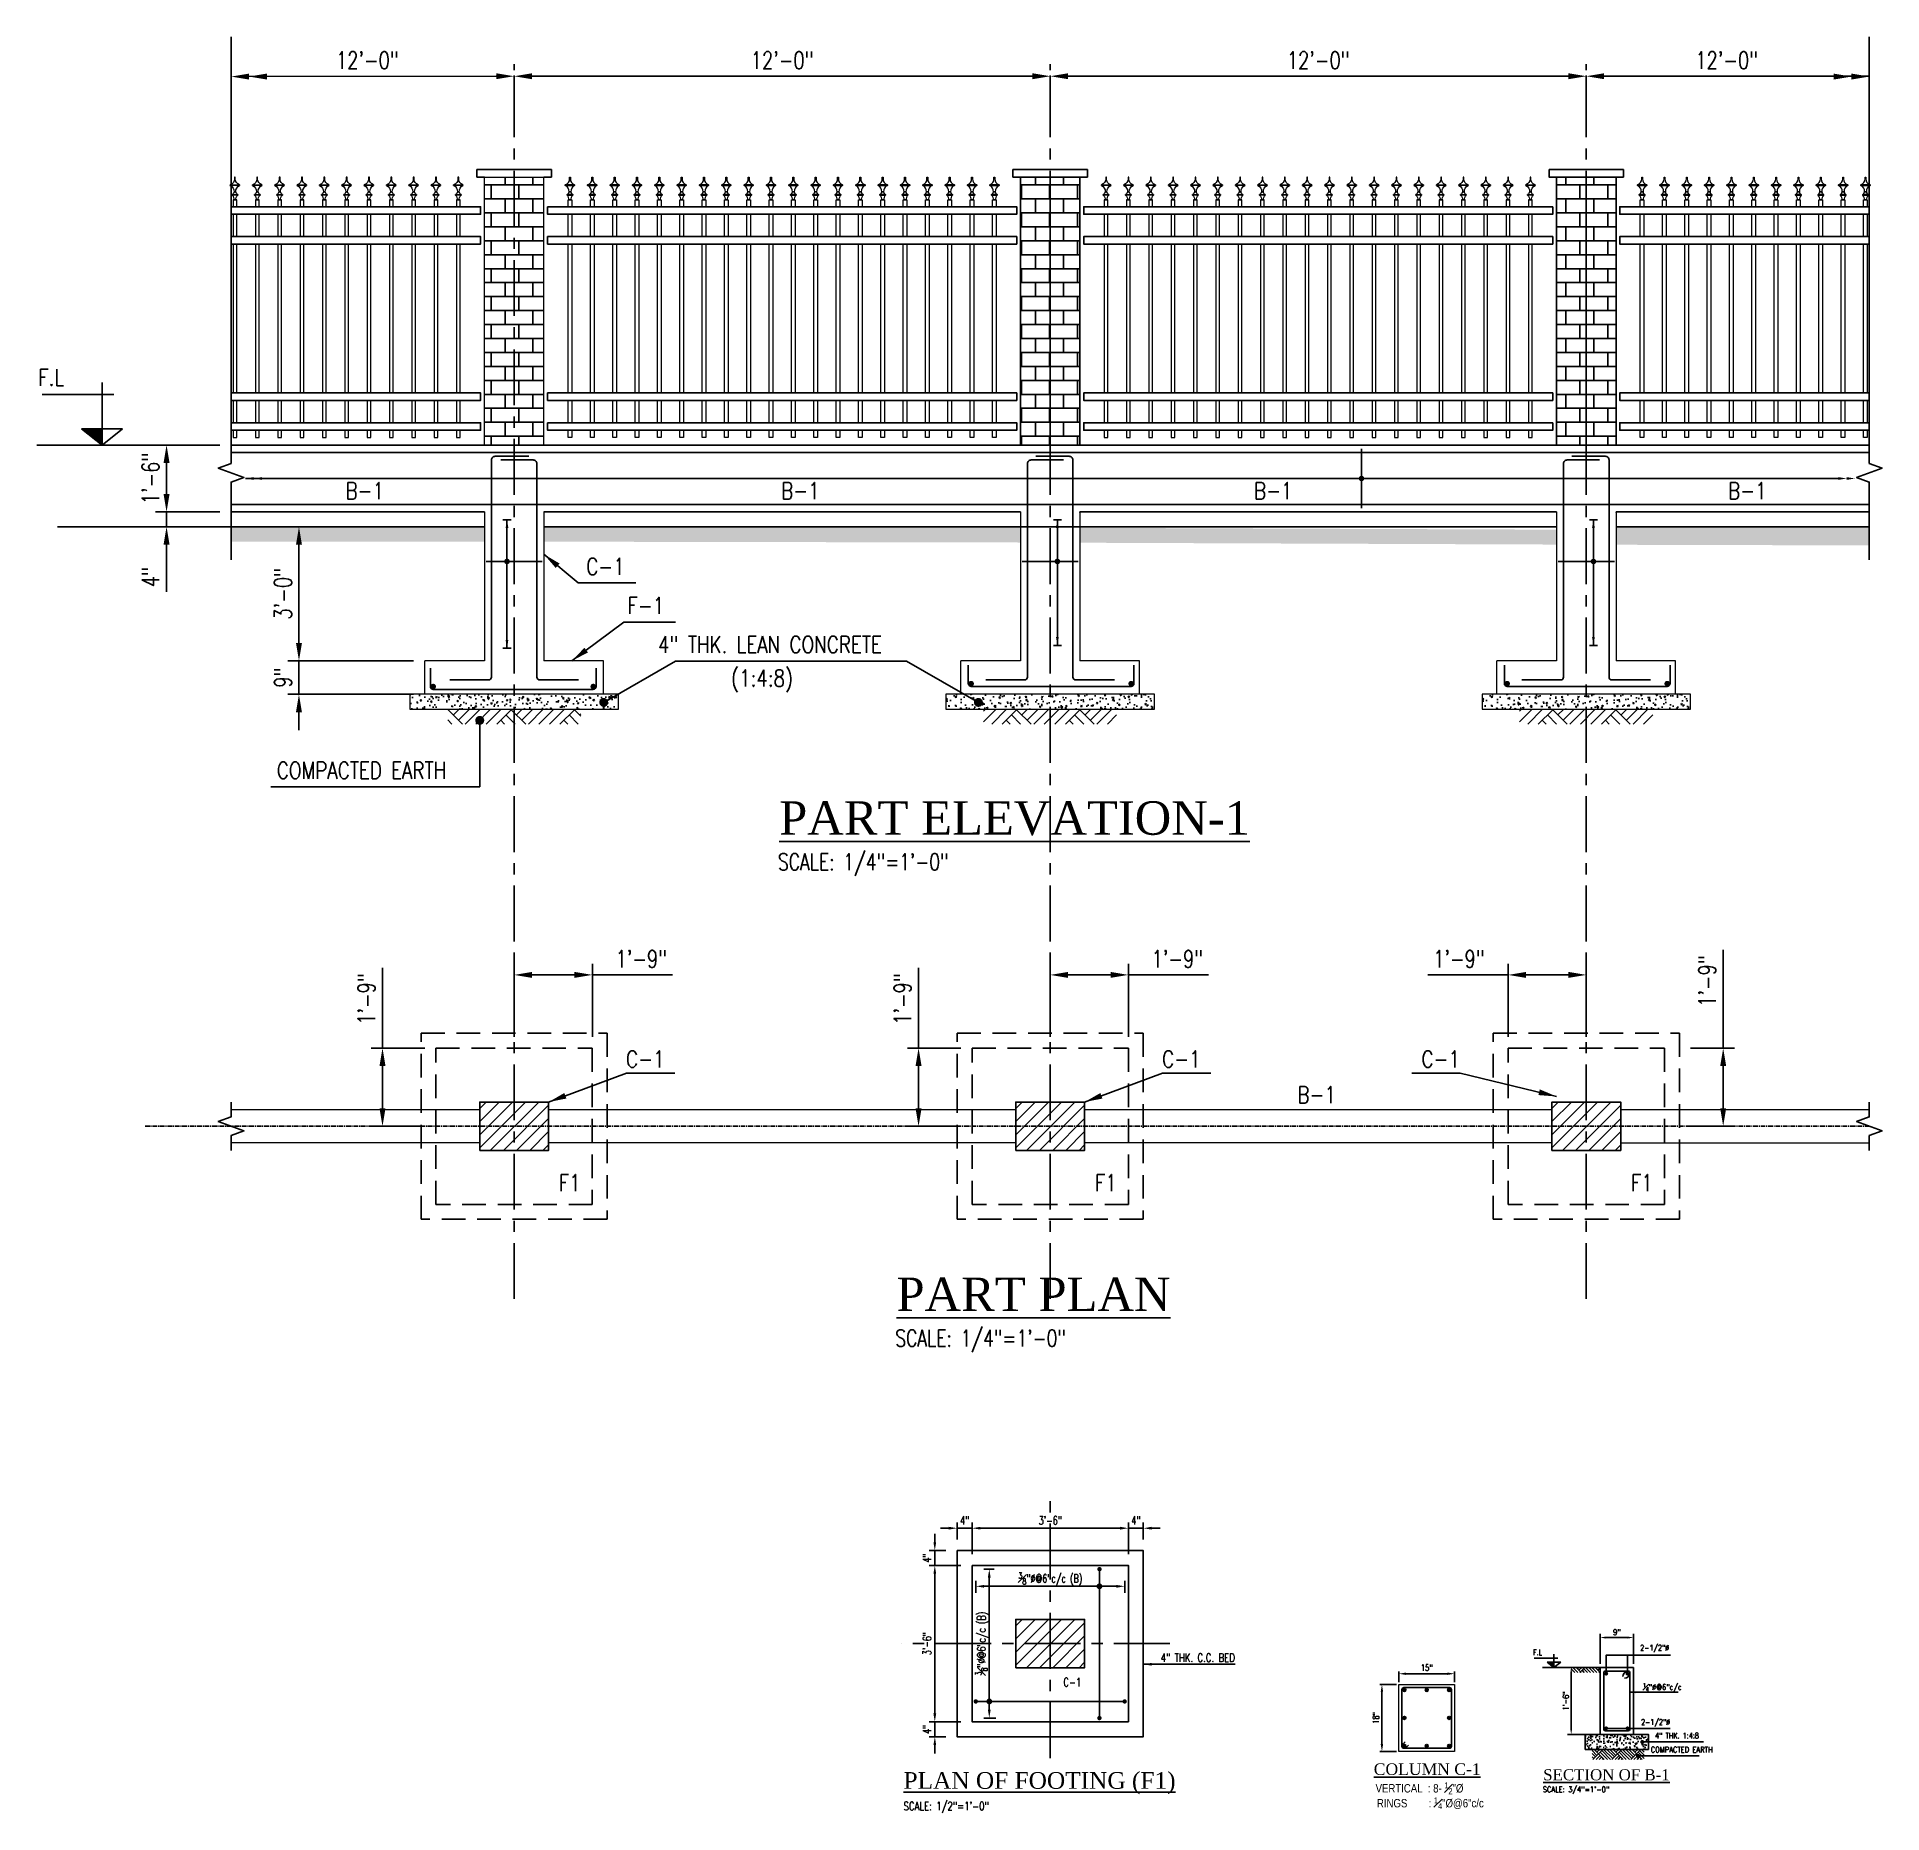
# Model space of a CAD drawing. Header units: inches. Extents: x 295786 to 300745, y 68261 to 70432.
# Drawn here: x 296866.2 to 297361.8, y 68260.7 to 68737.8 of the extents above; entities that cross this region are included whole.
import ezdxf

# ---------------------------------------------------------------- set-up
doc = ezdxf.new("R2010")
doc.units = ezdxf.units.IN
doc.header["$MEASUREMENT"] = 0
doc.linetypes.add('CENTER', pattern=[2, 1.25, -0.25, 0.25, -0.25])
doc.linetypes.add('HIDDEN', pattern=[9.525, 6.35, -3.175])
for name, color, linetype in [('A-TYP-BEAM', 3, 'Continuous'), ('A-TYP-BEAM TEXT', 2, 'Continuous'), ('A-TYP-DIM', 1, 'Continuous'), ('A-TYP-H-TEXT', 2, 'Continuous'), ('A-TYP-M-BOT-STEEL', 6, 'Continuous'), ('A-TYP-REIN-ARROW', 1, 'Continuous'), ('A-TYP-S-BOT-STEEL', 6, 'Continuous'), ('A-TYP-SECTION', 5, 'Continuous'), ('A-TYP-ST-DONUT', 6, 'Continuous'), ('A-TYP-ST-Hatch', 8, 'Continuous'), ('A-TYP-ST-LEAN', 1, 'Continuous'), ('A-TYP-ST-LEVEL', 1, 'Continuous'), ('A-TYP-ST-TEXT', 2, 'Continuous'), ('arch-elevation-2', 52, 'Continuous'), ('axis', 8, 'Continuous'), ('BOT-STEEL', 6, 'Continuous'), ('COL', 6, 'Continuous'), ('DIM', 7, 'Continuous'), ('FOOTING', 4, 'Continuous'), ('GRID', 8, 'Continuous'), ('HATCH', 7, 'Continuous'), ('Kerb Hatch', 9, 'Continuous'), ('NO', 3, 'Continuous'), ('S-BB', 6, 'Continuous'), ('S-BEAM-TL', 2, 'Continuous'), ('S-BLOWUP COLUMN', 4, 'Continuous'), ('TEXT', 6, 'Continuous')]:
    doc.layers.add(name, color=color, linetype=linetype)
for name, color, linetype, lineweight in [('G--STELWRK-0', 8, 'Continuous', 13), ('G--STELWRK-2', 2, 'Continuous', 25), ('Layer1', 3, 'Continuous', 9)]:
    doc.layers.add(name, color=color, linetype=linetype, lineweight=lineweight)
doc.styles.add('3-8', font='ARIALN.TTF', dxfattribs={"height": 2.5})
doc.styles.add('HADINGS', font='times.ttf')
doc.styles.add('Riz', font='romans.shx', dxfattribs={"width": 0.7})
doc.styles.add('rizwan', font='romans.shx', dxfattribs={"width": 0.75})
doc.styles.add('ROMANTIC', font='romantic.ttf')
doc.styles.add('STYLE4', font='romans.shx')
doc.dimstyles.new('Rizwan', dxfattribs={"dimscale": 65, "dimtxt": 0.09375, "dimasz": 0.09375, "dimexe": 0.0625, "dimexo": 0.125, "dimgap": 0, "dimtad": 1, "dimzin": 0, "dimdsep": 46, "dimlunit": 3, "dimtxsty": 'Riz', "dimcen": 0.09, "dimclrd": 1, "dimclre": 1, "dimclrt": 2, "dimaunit": 1, "dimadec": 3, "dimazin": 0, "dimtfac": 1, "dimtofl": 0, "dimtmove": 0, "dimatfit": 1, "dimfxl": 0, "dimtolj": 1, "dimtzin": 0, "dimlwd": -1, "dimlwe": -1, "dimarcsym": 0})
doc.dimstyles.new('STYLE-64', dxfattribs={"dimscale": 64, "dimtxt": 0.09375, "dimasz": 0.09375, "dimexe": 0.0625, "dimexo": 0.0625, "dimgap": 0.03125, "dimtad": 1, "dimzin": 3, "dimdsep": 46, "dimlunit": 4, "dimtxsty": 'rizwan', "dimcen": 0.125, "dimdle": 4, "dimclrd": 1, "dimclre": 1, "dimclrt": 2, "dimadec": 0, "dimazin": 0, "dimtfac": 0.5, "dimtix": 1, "dimtmove": 2, "dimatfit": 3, "dimfxl": 0, "dimfrac": 1, "dimtolj": 1, "dimtzin": 3, "dimarcsym": 0})

msp = doc.modelspace()

# ---------------------------------------------------------------- texts
at = {"layer": 'A-TYP-BEAM TEXT', "style": 'STYLE4', "width": 0.8}
for s, p in [('B-1', (296949.09032406, 68613.62268418)), ('B-1', (297066.11432406, 68613.62268418)), ('B-1', (297193.12132406, 68613.62268418)), ('B-1', (297320.47132406, 68613.62268418)), ('C-1', (297013.75638655, 68593.28836794)), ('F-1', (297024.82258168, 68582.79706384)), ('4" THK. LEAN CONCRETE', (297033.00280617, 68572.32653368)), ('(1:4:8)', (297052.63980617, 68563.30653368)), ('COMPACTED EARTH', (296930.63364511, 68538.53353368)), ('C-1', (297024.42750569, 68460.99476509)), ('C-1', (297168.42750569, 68460.99476509)), ('C-1', (297238.1175162, 68460.99476509)), ('B-1', (297204.77632406, 68451.40599206)), ('F1', (297006.38348216, 68427.7640267)), ('F1', (297150.38348215, 68427.7640267)), ('F1', (297294.38348215, 68427.7640267))]:
    msp.add_text(s, height=4.5, dxfattribs=at).set_placement(p)
at = {"layer": 'A-TYP-DIM', "color": 2, "ltscale": 1.5, "char_height": 4.6875, "attachment_point": 5, "style": 'rizwan'}
for insert in [(296954.95884981, 68731.51168031), (297320.12084981, 68731.5116803)]:
    msp.add_mtext('\\A1;12\'-0"', dxfattribs=dict(at, insert=insert))
at = {"layer": 'A-TYP-H-TEXT', "color": 3, "style": 'HADINGS'}
for s, height, p in [('%%UPART ELEVATION-1', 9, (297065.55622836, 68523.49738148)), ('%%UPART PLAN', 9, (297097.06422836, 68395.56299574)), ('%%UPLAN OF FOOTING (F1)', 4.5, (297098.97353998, 68267.24215521)), ('%%USECTION OF B-1', 3, (297270.80662544, 68269.52166766))]:
    msp.add_text(s, height=height, dxfattribs=at).set_placement(p)
at = {"layer": 'A-TYP-H-TEXT', "style": 'rizwan', "width": 0.75}
for s, height, p in [('SCALE: 1/4"=1\'-0"', 4.5, (297065.26110442, 68513.94938685)), ('SCALE: 1/4"=1\'-0"', 4.5, (297096.76910442, 68386.01500111)), ('SCALE: 1/2"=1\'-0"', 2.25, (297098.97353998, 68261.47600125)), ('SCALE: 3/4"=1\'-0"', 1.5, (297270.7082508, 68266.33900278))]:
    msp.add_text(s, height=height, dxfattribs=at).set_placement(p)
at = {"layer": 'A-TYP-REIN-ARROW', "color": 2, "char_height": 2.25, "attachment_point": 5, "style": 'rizwan'}
for s, insert in [('\\A1;4" THK. C.C. BED', (297177.99442315, 68302.47088944)), ('\\A1;C-1', (297144.31583348, 68295.88489264))]:
    msp.add_mtext(s, dxfattribs=dict(at, insert=insert))
at = {"layer": 'A-TYP-ST-LEVEL', "color": 2, "style": 'STYLE4', "width": 0.8}
for height, p in [(4.5, (296866.55171539, 68644.06551114)), (1.5, (297268.05556601, 68303.14123244))]:
    msp.add_text('F.L', height=height, dxfattribs=at).set_placement(p)
at = {"layer": 'A-TYP-ST-TEXT', "linetype": 'Continuous', "style": 'rizwan', "width": 0.8}
for s, p in [('2-1/2"%%C', (297296.85091593, 68304.37492971)), ('2-1/2"%%C', (297297.10091593, 68284.42492971)), ('4" THK. 1:4:8', (297300.85091593, 68280.77492971))]:
    msp.add_text(s, height=1.5, dxfattribs=at).set_placement(p)
at = {"layer": 'A-TYP-ST-TEXT', "char_height": 1.5, "attachment_point": 1, "style": 'rizwan'}
for s, insert, width in [('\\A1;{\\H0.7x;\\S1#4;\\H1.4286x;"}%%C@6"c/c  ', (297297.59635284, 68295.61151512), 22.5941921063), ('COMPACTED EARTH ', (297299.70591593, 68278.52031579), 18.330684072)]:
    msp.add_mtext(s, dxfattribs=dict(at, insert=insert, width=width))
at = {"layer": 'DIM', "color": 3, "ltscale": 1.5, "insert": (297239.64590611, 68272.49946409), "char_height": 3.125, "attachment_point": 5, "style": 'ROMANTIC'}
msp.add_mtext('\\A1;{\\LCOLUMN C-1}', dxfattribs=at)
at = {"layer": 'TEXT', "color": 2, "char_height": 2.25, "attachment_point": 5, "style": '3-8'}
for s, insert in [('\\A1;VERTICAL  : 8- {\\H0.7x;\\S1#2;}"%%C', (297237.58000545, 68267.38218432)), ('\\A1;RINGS        : {\\H0.7x;\\S1#4;}"%%C@6"c/c', (297240.4900007, 68263.38484834))]:
    msp.add_mtext(s, dxfattribs=dict(at, insert=insert))

# ---------------------------------------------------------------- blocks, each defined once
blk = doc.blocks.new('*D215')
at = {"layer": 'A-TYP-DIM', "color": 1, "lineweight": -2, "ltscale": 1.5, "transparency": 16777216}
for p, q in [((296915.34, 68628.15), (296898, 68628.15)), ((296901, 68623.35), (296901, 68615.01)), ((296915.34, 68610.21), (296898, 68610.21))]:
    blk.add_line(p, q, dxfattribs=at)
at = {"layer": 'A-TYP-DIM', "color": 1, "ltscale": 1.5, "transparency": 16777216}
for points in [[(296900.2, 68623.35), (296901.8, 68623.35), (296901, 68628.15)], [(296900.2, 68615.01), (296901.8, 68615.01), (296901, 68610.21)]]:
    blk.add_solid(points, dxfattribs=at)
at = {"layer": 'Defpoints', "color": 0, "ltscale": 1.5, "transparency": 16777216}
for p in [(296918.34, 68628.15), (296901, 68610.21), (296918.34, 68610.21)]:
    blk.add_point(p, dxfattribs=at)
at = {"layer": 'A-TYP-DIM', "color": 2, "ltscale": 1.5, "transparency": 16777216, "insert": (296896.71, 68619.18), "char_height": 4.688, "attachment_point": 5, "rotation": 90, "style": 'rizwan'}
blk.add_mtext('\\A1;1\'-6"', dxfattribs=at)
blk = doc.blocks.new('*D216')
at = {"layer": 'A-TYP-DIM', "color": 1, "lineweight": -2, "ltscale": 1.5, "transparency": 16777216}
for p, q in [((296969.85, 68606.21), (296933.57, 68606.21)), ((296936.57, 68601.41), (296936.57, 68575.01)), ((296967.38, 68570.21), (296933.57, 68570.21))]:
    blk.add_line(p, q, dxfattribs=at)
at = {"layer": 'A-TYP-DIM', "color": 1, "ltscale": 1.5, "transparency": 16777216}
for points in [[(296935.77, 68601.41), (296937.37, 68601.41), (296936.57, 68606.21)], [(296935.77, 68575.01), (296937.37, 68575.01), (296936.57, 68570.21)]]:
    blk.add_solid(points, dxfattribs=at)
at = {"layer": 'Defpoints', "color": 0, "ltscale": 1.5, "transparency": 16777216}
for p in [(296972.85, 68606.21), (296936.57, 68570.21), (296970.38, 68570.21)]:
    blk.add_point(p, dxfattribs=at)
at = {"layer": 'A-TYP-DIM', "color": 2, "ltscale": 1.5, "transparency": 16777216, "insert": (296932.28, 68588.21), "char_height": 4.688, "attachment_point": 5, "rotation": 90, "style": 'rizwan'}
blk.add_mtext('\\A1;3\'-0"', dxfattribs=at)
blk = doc.blocks.new('*D217')
at = {"layer": 'A-TYP-DIM', "color": 1, "lineweight": -2, "ltscale": 1.5, "transparency": 16777216}
for p, q in [((296936.57, 68575.01), (296936.57, 68579.81)), ((296967.38, 68570.21), (296933.57, 68570.21)), ((296936.57, 68570.21), (296936.57, 68561.21)), ((296967.38, 68561.21), (296933.57, 68561.21)), ((296936.57, 68556.41), (296936.57, 68551.61))]:
    blk.add_line(p, q, dxfattribs=at)
at = {"layer": 'A-TYP-DIM', "color": 1, "ltscale": 1.5, "transparency": 16777216}
for points in [[(296935.77, 68575.01), (296937.37, 68575.01), (296936.57, 68570.21)], [(296935.77, 68556.41), (296937.37, 68556.41), (296936.57, 68561.21)]]:
    blk.add_solid(points, dxfattribs=at)
at = {"layer": 'Defpoints', "color": 0, "ltscale": 1.5, "transparency": 16777216}
for p in [(296970.38, 68570.21), (296936.57, 68561.21), (296970.38, 68561.21)]:
    blk.add_point(p, dxfattribs=at)
at = {"layer": 'A-TYP-DIM', "color": 2, "ltscale": 1.5, "transparency": 16777216, "insert": (296932.28, 68565.71), "char_height": 4.688, "attachment_point": 5, "rotation": 90, "style": 'rizwan'}
blk.add_mtext('\\A1;9"', dxfattribs=at)
blk = doc.blocks.new('*D212')
at = {"layer": 'A-TYP-DIM', "color": 1, "lineweight": -2, "ltscale": 1.5, "transparency": 16777216}
for p, q in [((297138.38, 68727.46), (297138.38, 68724.22)), ((297143.18, 68727.22), (297277.58, 68727.22)), ((297282.38, 68727.46), (297282.38, 68724.22))]:
    blk.add_line(p, q, dxfattribs=at)
at = {"layer": 'A-TYP-DIM', "color": 1, "ltscale": 1.5, "transparency": 16777216}
for points in [[(297143.18, 68728.02), (297143.18, 68726.42), (297138.38, 68727.22)], [(297277.58, 68728.02), (297277.58, 68726.42), (297282.38, 68727.22)]]:
    blk.add_solid(points, dxfattribs=at)
at = {"layer": 'Defpoints', "color": 0, "ltscale": 1.5, "transparency": 16777216}
for p in [(297138.38, 68730.46), (297282.38, 68730.46), (297282.38, 68727.22)]:
    blk.add_point(p, dxfattribs=at)
at = {"layer": 'A-TYP-DIM', "color": 2, "ltscale": 1.5, "transparency": 16777216, "insert": (297210.38, 68731.51), "char_height": 4.688, "attachment_point": 5, "style": 'rizwan'}
blk.add_mtext('\\A1;12\'-0"', dxfattribs=at)
blk = doc.blocks.new('*D213')
at = {"layer": 'A-TYP-DIM', "color": 1, "lineweight": -2, "ltscale": 1.5, "transparency": 16777216}
for p, q in [((297138.38, 68469.2), (297138.38, 68488.85)), ((297159.38, 68469.2), (297159.38, 68488.85)), ((297143.18, 68485.85), (297154.58, 68485.85)), ((297159.38, 68485.85), (297180.9, 68485.85))]:
    blk.add_line(p, q, dxfattribs=at)
at = {"layer": 'A-TYP-DIM', "color": 1, "ltscale": 1.5, "transparency": 16777216}
for points in [[(297143.18, 68486.65), (297143.18, 68485.05), (297138.38, 68485.85)], [(297154.58, 68486.65), (297154.58, 68485.05), (297159.38, 68485.85)]]:
    blk.add_solid(points, dxfattribs=at)
at = {"layer": 'Defpoints', "color": 0, "ltscale": 1.5, "transparency": 16777216}
for p in [(297159.38, 68485.85), (297138.38, 68466.2), (297159.38, 68466.2)]:
    blk.add_point(p, dxfattribs=at)
at = {"layer": 'A-TYP-DIM', "color": 2, "ltscale": 1.5, "transparency": 16777216, "insert": (297172.54, 68490.14), "char_height": 4.688, "attachment_point": 5, "style": 'rizwan'}
blk.add_mtext('\\A1;1\'-9"', dxfattribs=at)
blk = doc.blocks.new('*D214')
at = {"layer": 'A-TYP-DIM', "color": 1, "lineweight": -2, "ltscale": 1.5, "transparency": 16777216}
for p, q in [((297103.01, 68466.2), (297103.01, 68487.73)), ((297114.38, 68466.2), (297100.01, 68466.2)), ((297103.01, 68450), (297103.01, 68461.4)), ((297114.38, 68445.2), (297100.01, 68445.2))]:
    blk.add_line(p, q, dxfattribs=at)
at = {"layer": 'A-TYP-DIM', "color": 1, "ltscale": 1.5, "transparency": 16777216}
for points in [[(297102.21, 68461.4), (297103.81, 68461.4), (297103.01, 68466.2)], [(297102.21, 68450), (297103.81, 68450), (297103.01, 68445.2)]]:
    blk.add_solid(points, dxfattribs=at)
at = {"layer": 'Defpoints', "color": 0, "ltscale": 1.5, "transparency": 16777216}
for p in [(297117.38, 68466.2), (297103.01, 68445.2), (297117.38, 68445.2)]:
    blk.add_point(p, dxfattribs=at)
at = {"layer": 'A-TYP-DIM', "color": 2, "ltscale": 1.5, "transparency": 16777216, "insert": (297098.72, 68479.37), "char_height": 4.688, "attachment_point": 5, "rotation": 90, "style": 'rizwan'}
blk.add_mtext('\\A1;1\'-9"', dxfattribs=at)
blk = doc.blocks.new('*D210')
at = {"layer": 'A-TYP-DIM', "color": 1, "lineweight": -2, "ltscale": 1.5, "transparency": 16777216}
for p, q in [((297261.38, 68469.2), (297261.38, 68488.85)), ((297282.38, 68469.2), (297282.38, 68488.85)), ((297261.38, 68485.85), (297239.81, 68485.85)), ((297277.58, 68485.85), (297266.18, 68485.85))]:
    blk.add_line(p, q, dxfattribs=at)
at = {"layer": 'A-TYP-DIM', "color": 1, "ltscale": 1.5, "transparency": 16777216}
for points in [[(297266.18, 68486.65), (297266.18, 68485.05), (297261.38, 68485.85)], [(297277.58, 68486.65), (297277.58, 68485.05), (297282.38, 68485.85)]]:
    blk.add_solid(points, dxfattribs=at)
at = {"layer": 'Defpoints', "color": 0, "ltscale": 1.5, "transparency": 16777216}
for p in [(297282.38, 68485.85), (297261.38, 68466.2), (297282.38, 68466.2)]:
    blk.add_point(p, dxfattribs=at)
at = {"layer": 'A-TYP-DIM', "color": 2, "ltscale": 1.5, "transparency": 16777216, "insert": (297248.18, 68490.14), "char_height": 4.688, "attachment_point": 5, "style": 'rizwan'}
blk.add_mtext('\\A1;1\'-9"', dxfattribs=at)
blk = doc.blocks.new('*D211')
at = {"layer": 'A-TYP-DIM', "color": 1, "lineweight": -2, "ltscale": 1.5, "transparency": 16777216}
for p, q in [((297319.16, 68466.2), (297319.16, 68492.57)), ((297310.38, 68466.2), (297322.16, 68466.2)), ((297319.16, 68450), (297319.16, 68461.4)), ((297310.38, 68445.2), (297322.16, 68445.2))]:
    blk.add_line(p, q, dxfattribs=at)
at = {"layer": 'A-TYP-DIM', "color": 1, "ltscale": 1.5, "transparency": 16777216}
for points in [[(297318.36, 68461.4), (297319.96, 68461.4), (297319.16, 68466.2)], [(297318.36, 68450), (297319.96, 68450), (297319.16, 68445.2)]]:
    blk.add_solid(points, dxfattribs=at)
at = {"layer": 'Defpoints', "color": 0, "ltscale": 1.5, "transparency": 16777216}
for p in [(297307.38, 68466.2), (297307.38, 68445.2), (297319.16, 68445.2)]:
    blk.add_point(p, dxfattribs=at)
at = {"layer": 'A-TYP-DIM', "color": 2, "ltscale": 1.5, "transparency": 16777216, "insert": (297314.87, 68484.2), "char_height": 4.688, "attachment_point": 5, "rotation": 90, "style": 'rizwan'}
blk.add_mtext('\\A1;1\'-9"', dxfattribs=at)
blk = doc.blocks.new('*D219')
at = {"layer": 'Defpoints', "color": 0, "transparency": 16777216}
for p in [(297113.38, 68337.24), (297113.38, 68331.24), (297117.38, 68327.24)]:
    blk.add_point(p, dxfattribs=at)
at = {"layer": 'DIM', "color": 1, "transparency": 16777216}
for p, q in [((297113.38, 68334.24), (297113.38, 68338.74)), ((297117.38, 68330.24), (297117.38, 68338.74)), ((297111.13, 68337.24), (297108.88, 68337.24)), ((297117.38, 68337.24), (297113.38, 68337.24)), ((297119.63, 68337.24), (297121.88, 68337.24))]:
    blk.add_line(p, q, dxfattribs=at)
for points in [[(297111.13, 68337.62), (297111.13, 68336.87), (297113.38, 68337.24)], [(297119.63, 68337.62), (297119.63, 68336.87), (297117.38, 68337.24)]]:
    blk.add_solid(points, dxfattribs=at)
at = {"layer": 'DIM', "color": 2, "transparency": 16777216, "insert": (297115.38, 68339.33), "char_height": 2.25, "attachment_point": 5, "style": 'Riz'}
blk.add_mtext('\\A1;4"', dxfattribs=at)
blk = doc.blocks.new('*D220')
at = {"layer": 'Defpoints', "color": 0, "transparency": 16777216}
for p in [(297159.38, 68337.24), (297117.38, 68327.24), (297159.38, 68327.24)]:
    blk.add_point(p, dxfattribs=at)
at = {"layer": 'DIM', "color": 1, "transparency": 16777216}
for p, q in [((297117.38, 68330.24), (297117.38, 68338.74)), ((297159.38, 68330.24), (297159.38, 68338.74)), ((297119.63, 68337.24), (297157.13, 68337.24))]:
    blk.add_line(p, q, dxfattribs=at)
for points in [[(297119.63, 68337.62), (297119.63, 68336.87), (297117.38, 68337.24)], [(297157.13, 68337.62), (297157.13, 68336.87), (297159.38, 68337.24)]]:
    blk.add_solid(points, dxfattribs=at)
at = {"layer": 'DIM', "color": 2, "transparency": 16777216, "insert": (297138.38, 68339.33), "char_height": 2.25, "attachment_point": 5, "style": 'Riz'}
blk.add_mtext('\\A1;3\'-6"', dxfattribs=at)
blk = doc.blocks.new('*D221')
at = {"layer": 'Defpoints', "color": 0, "transparency": 16777216}
for p in [(297163.38, 68337.24), (297163.38, 68331.24), (297159.38, 68327.24)]:
    blk.add_point(p, dxfattribs=at)
at = {"layer": 'DIM', "color": 1, "transparency": 16777216}
for p, q in [((297159.38, 68330.24), (297159.38, 68338.74)), ((297163.38, 68334.24), (297163.38, 68338.74)), ((297157.13, 68337.24), (297154.88, 68337.24)), ((297159.38, 68337.24), (297163.38, 68337.24)), ((297165.63, 68337.24), (297167.88, 68337.24))]:
    blk.add_line(p, q, dxfattribs=at)
for points in [[(297157.13, 68337.62), (297157.13, 68336.87), (297159.38, 68337.24)], [(297165.63, 68337.62), (297165.63, 68336.87), (297163.38, 68337.24)]]:
    blk.add_solid(points, dxfattribs=at)
at = {"layer": 'DIM', "color": 2, "transparency": 16777216, "insert": (297161.38, 68339.33), "char_height": 2.25, "attachment_point": 5, "style": 'Riz'}
blk.add_mtext('\\A1;4"', dxfattribs=at)
blk = doc.blocks.new('*D222')
at = {"layer": 'Defpoints', "color": 0, "transparency": 16777216}
for p in [(297107.38, 68331.24), (297113.38, 68331.24), (297117.38, 68327.24)]:
    blk.add_point(p, dxfattribs=at)
at = {"layer": 'DIM', "color": 1, "transparency": 16777216}
for p, q in [((297107.38, 68333.49), (297107.38, 68335.74)), ((297110.38, 68331.24), (297105.88, 68331.24)), ((297107.38, 68327.24), (297107.38, 68331.24)), ((297114.38, 68327.24), (297105.88, 68327.24)), ((297107.38, 68324.99), (297107.38, 68322.74))]:
    blk.add_line(p, q, dxfattribs=at)
for points in [[(297107, 68333.49), (297107.75, 68333.49), (297107.38, 68331.24)], [(297107, 68324.99), (297107.75, 68324.99), (297107.38, 68327.24)]]:
    blk.add_solid(points, dxfattribs=at)
at = {"layer": 'DIM', "color": 2, "transparency": 16777216, "insert": (297105.29, 68329.24), "char_height": 2.25, "attachment_point": 5, "rotation": 90, "style": 'Riz'}
blk.add_mtext('\\A1;4"', dxfattribs=at)
blk = doc.blocks.new('*D223')
at = {"layer": 'Defpoints', "color": 0, "transparency": 16777216}
for p in [(297117.38, 68327.24), (297107.38, 68285.24), (297117.38, 68285.24)]:
    blk.add_point(p, dxfattribs=at)
at = {"layer": 'DIM', "color": 1, "transparency": 16777216}
for p, q in [((297114.38, 68327.24), (297105.88, 68327.24)), ((297107.38, 68324.99), (297107.38, 68287.49)), ((297114.38, 68285.24), (297105.88, 68285.24))]:
    blk.add_line(p, q, dxfattribs=at)
for points in [[(297107, 68324.99), (297107.75, 68324.99), (297107.38, 68327.24)], [(297107, 68287.49), (297107.75, 68287.49), (297107.38, 68285.24)]]:
    blk.add_solid(points, dxfattribs=at)
at = {"layer": 'DIM', "color": 2, "transparency": 16777216, "insert": (297105.29, 68306.24), "char_height": 2.25, "attachment_point": 5, "rotation": 90, "style": 'Riz'}
blk.add_mtext('\\A1;3\'-6"', dxfattribs=at)
blk = doc.blocks.new('*D224')
at = {"layer": 'Defpoints', "color": 0, "transparency": 16777216}
for p in [(297117.38, 68285.24), (297107.38, 68281.24), (297113.38, 68281.24)]:
    blk.add_point(p, dxfattribs=at)
at = {"layer": 'DIM', "color": 1, "transparency": 16777216}
for p, q in [((297107.38, 68287.49), (297107.38, 68289.74)), ((297114.38, 68285.24), (297105.88, 68285.24)), ((297107.38, 68285.24), (297107.38, 68281.24)), ((297110.38, 68281.24), (297105.88, 68281.24)), ((297107.38, 68278.99), (297107.38, 68276.74))]:
    blk.add_line(p, q, dxfattribs=at)
for points in [[(297107, 68287.49), (297107.75, 68287.49), (297107.38, 68285.24)], [(297107, 68278.99), (297107.75, 68278.99), (297107.38, 68281.24)]]:
    blk.add_solid(points, dxfattribs=at)
at = {"layer": 'DIM', "color": 2, "transparency": 16777216, "insert": (297105.29, 68283.24), "char_height": 2.25, "attachment_point": 5, "rotation": 90, "style": 'Riz'}
blk.add_mtext('\\A1;4"', dxfattribs=at)
blk = doc.blocks.new('*D225')
at = {"layer": 'A-TYP-REIN-ARROW', "color": 6, "transparency": 16777216}
for p, q in [((297118.38, 68319.88), (297118.38, 68323.14)), ((297158.38, 68319.88), (297158.38, 68323.14))]:
    blk.add_line(p, q, dxfattribs=at)
at = {"layer": 'A-TYP-REIN-ARROW', "color": 1, "transparency": 16777216}
blk.add_line((297120.63, 68321.64), (297156.13, 68321.64), dxfattribs=at)
for points in [[(297120.63, 68322.01), (297120.63, 68321.26), (297118.38, 68321.64)], [(297156.13, 68322.01), (297156.13, 68321.26), (297158.38, 68321.64)]]:
    blk.add_solid(points, dxfattribs=at)
at = {"layer": 'Defpoints', "color": 0, "transparency": 16777216}
for p in [(297118.38, 68319.88), (297158.38, 68321.64), (297158.38, 68319.88)]:
    blk.add_point(p, dxfattribs=at)
at = {"layer": 'A-TYP-REIN-ARROW', "color": 2, "transparency": 16777216, "insert": (297138.38, 68323.59), "char_height": 2.25, "attachment_point": 5, "style": 'Riz'}
blk.add_mtext('\\A1;{\\H0.7x;\\S3#8;\\H1.4286x;"}%%C@6"c/c (B)', dxfattribs=at)
blk = doc.blocks.new('*D226')
at = {"layer": 'A-TYP-REIN-ARROW', "color": 6, "transparency": 16777216}
for p, q in [((297123.3, 68326.24), (297120.51, 68326.24)), ((297123.78, 68286.24), (297120.51, 68286.24))]:
    blk.add_line(p, q, dxfattribs=at)
at = {"layer": 'A-TYP-REIN-ARROW', "color": 1, "transparency": 16777216}
blk.add_line((297122.01, 68323.99), (297122.01, 68288.49), dxfattribs=at)
for points in [[(297121.63, 68323.99), (297122.38, 68323.99), (297122.01, 68326.24)], [(297121.63, 68288.49), (297122.38, 68288.49), (297122.01, 68286.24)]]:
    blk.add_solid(points, dxfattribs=at)
at = {"layer": 'Defpoints', "color": 0, "transparency": 16777216}
for p in [(297123.3, 68326.24), (297122.01, 68286.24), (297123.78, 68286.24)]:
    blk.add_point(p, dxfattribs=at)
at = {"layer": 'A-TYP-REIN-ARROW', "color": 2, "transparency": 16777216, "insert": (297120.06, 68306.24), "char_height": 2.25, "attachment_point": 5, "rotation": 90, "style": 'Riz'}
blk.add_mtext('\\A1;{\\H0.7x;\\S3#8;\\H1.4286x;"%%C@6"c/c (B)}', dxfattribs=at)
blk = doc.blocks.new('GRILL')
at = {"layer": 'G--STELWRK-0'}
for points in [[(297313.06, 69137.2), (297313.06, 69136.75, -0.325837), (297311.91, 69135.08), (297311.91, 69134.88, -0.342161), (297312.91, 69133.23), (297313.41, 69133.23, -0.341868), (297314.41, 69134.88), (297314.41, 69135.08, -0.326019), (297313.26, 69136.75), (297313.26, 69137.2)], [(297319.06, 69137.2), (297319.06, 69136.75, -0.325837), (297317.91, 69135.08), (297317.91, 69134.88, -0.342161), (297318.91, 69133.23), (297319.41, 69133.23, -0.341868), (297320.41, 69134.88), (297320.41, 69135.08, -0.326019), (297319.26, 69136.75), (297319.26, 69137.2)], [(297325.06, 69137.2), (297325.06, 69136.75, -0.325837), (297323.91, 69135.08), (297323.91, 69134.88, -0.342161), (297324.91, 69133.23), (297325.41, 69133.23, -0.341868), (297326.41, 69134.88), (297326.41, 69135.08, -0.326019), (297325.26, 69136.75), (297325.26, 69137.2)], [(297331.06, 69137.2), (297331.06, 69136.75, -0.325837), (297329.91, 69135.08), (297329.91, 69134.88, -0.342161), (297330.91, 69133.23), (297331.41, 69133.23, -0.341868), (297332.41, 69134.88), (297332.41, 69135.08, -0.326019), (297331.26, 69136.75), (297331.26, 69137.2)], [(297337.06, 69137.2), (297337.06, 69136.75, -0.325837), (297335.91, 69135.08), (297335.91, 69134.88, -0.342161), (297336.91, 69133.23), (297337.41, 69133.23, -0.341868), (297338.41, 69134.88), (297338.41, 69135.08, -0.326019), (297337.26, 69136.75), (297337.26, 69137.2)], [(297343.06, 69137.2), (297343.06, 69136.75, -0.325837), (297341.91, 69135.08), (297341.91, 69134.88, -0.342161), (297342.91, 69133.23), (297343.41, 69133.23, -0.341868), (297344.41, 69134.88), (297344.41, 69135.08, -0.326019), (297343.26, 69136.75), (297343.26, 69137.2)], [(297349.06, 69137.2), (297349.06, 69136.75, -0.325837), (297347.91, 69135.08), (297347.91, 69134.88, -0.342161), (297348.91, 69133.23), (297349.41, 69133.23, -0.341868), (297350.41, 69134.88), (297350.41, 69135.08, -0.326019), (297349.26, 69136.75), (297349.26, 69137.2)], [(297355.06, 69137.2), (297355.06, 69136.75, -0.325837), (297353.91, 69135.08), (297353.91, 69134.88, -0.342161), (297354.91, 69133.23), (297355.41, 69133.23, -0.341868), (297356.41, 69134.88), (297356.41, 69135.08, -0.326019), (297355.26, 69136.75), (297355.26, 69137.2)], [(297361.06, 69137.2), (297361.06, 69136.75, -0.325837), (297359.91, 69135.08), (297359.91, 69134.88, -0.342161), (297360.91, 69133.23), (297361.41, 69133.23, -0.341868), (297362.41, 69134.88), (297362.41, 69135.08, -0.326019), (297361.26, 69136.75), (297361.26, 69137.2)], [(297367.06, 69137.2), (297367.06, 69136.75, -0.325837), (297365.91, 69135.08), (297365.91, 69134.88, -0.342161), (297366.91, 69133.23), (297367.41, 69133.23, -0.341868), (297368.41, 69134.88), (297368.41, 69135.08, -0.326019), (297367.26, 69136.75), (297367.26, 69137.2)], [(297373.06, 69137.2), (297373.06, 69136.75, -0.325837), (297371.91, 69135.08), (297371.91, 69134.88, -0.342161), (297372.91, 69133.23), (297373.41, 69133.23, -0.341868), (297374.41, 69134.88), (297374.41, 69135.08, -0.326019), (297373.26, 69136.75), (297373.26, 69137.2)], [(297379.06, 69137.2), (297379.06, 69136.75, -0.325837), (297377.91, 69135.08), (297377.91, 69134.88, -0.342161), (297378.91, 69133.23), (297379.41, 69133.23, -0.341868), (297380.41, 69134.88), (297380.41, 69135.08, -0.326019), (297379.26, 69136.75), (297379.26, 69137.2)], [(297385.06, 69137.2), (297385.06, 69136.75, -0.325837), (297383.91, 69135.08), (297383.91, 69134.88, -0.342161), (297384.91, 69133.23), (297385.41, 69133.23, -0.341868), (297386.41, 69134.88), (297386.41, 69135.08, -0.326019), (297385.26, 69136.75), (297385.26, 69137.2)], [(297391.06, 69137.2), (297391.06, 69136.75, -0.325837), (297389.91, 69135.08), (297389.91, 69134.88, -0.342161), (297390.91, 69133.23), (297391.41, 69133.23, -0.341868), (297392.41, 69134.88), (297392.41, 69135.08, -0.326019), (297391.26, 69136.75), (297391.26, 69137.2)], [(297397.06, 69137.2), (297397.06, 69136.75, -0.325837), (297395.91, 69135.08), (297395.91, 69134.88, -0.342161), (297396.91, 69133.23), (297397.41, 69133.23, -0.341868), (297398.41, 69134.88), (297398.41, 69135.08, -0.326019), (297397.26, 69136.75), (297397.26, 69137.2)], [(297403.06, 69137.2), (297403.06, 69136.75, -0.325837), (297401.91, 69135.08), (297401.91, 69134.88, -0.342161), (297402.91, 69133.23), (297403.41, 69133.23, -0.341868), (297404.41, 69134.88), (297404.41, 69135.08, -0.326019), (297403.26, 69136.75), (297403.26, 69137.2)], [(297409.06, 69137.2), (297409.06, 69136.75, -0.325837), (297407.91, 69135.08), (297407.91, 69134.88, -0.342161), (297408.91, 69133.23), (297409.41, 69133.23, -0.341868), (297410.41, 69134.88), (297410.41, 69135.08, -0.326019), (297409.26, 69136.75), (297409.26, 69137.2)], [(297415.06, 69137.2), (297415.06, 69136.75, -0.325837), (297413.91, 69135.08), (297413.91, 69134.88, -0.342161), (297414.91, 69133.23), (297415.41, 69133.23, -0.341868), (297416.41, 69134.88), (297416.41, 69135.08, -0.326019), (297415.26, 69136.75), (297415.26, 69137.2)], [(297421.06, 69137.2), (297421.06, 69136.75, -0.325837), (297419.91, 69135.08), (297419.91, 69134.88, -0.342161), (297420.91, 69133.23), (297421.41, 69133.23, -0.341868), (297422.41, 69134.88), (297422.41, 69135.08, -0.326019), (297421.26, 69136.75), (297421.26, 69137.2)], [(297427.06, 69137.2), (297427.06, 69136.75, -0.325837), (297425.91, 69135.08), (297425.91, 69134.88, -0.342161), (297426.91, 69133.23), (297427.41, 69133.23, -0.341868), (297428.41, 69134.88), (297428.41, 69135.08, -0.326019), (297427.26, 69136.75), (297427.26, 69137.2)], [(297312.91, 69133.23, -0.228794), (297312.41, 69132.48), (297312.41, 69132.28, -0.230527), (297312.91, 69131.03), (297313.41, 69131.03, -0.230101), (297313.91, 69132.28), (297313.91, 69132.48, -0.228798), (297313.41, 69133.23)], [(297318.91, 69133.23, -0.228794), (297318.41, 69132.48), (297318.41, 69132.28, -0.230527), (297318.91, 69131.03), (297319.41, 69131.03, -0.230101), (297319.91, 69132.28), (297319.91, 69132.48, -0.228798), (297319.41, 69133.23)], [(297324.91, 69133.23, -0.228794), (297324.41, 69132.48), (297324.41, 69132.28, -0.230527), (297324.91, 69131.03), (297325.41, 69131.03, -0.230101), (297325.91, 69132.28), (297325.91, 69132.48, -0.228798), (297325.41, 69133.23)], [(297330.91, 69133.23, -0.228794), (297330.41, 69132.48), (297330.41, 69132.28, -0.230527), (297330.91, 69131.03), (297331.41, 69131.03, -0.230101), (297331.91, 69132.28), (297331.91, 69132.48, -0.228798), (297331.41, 69133.23)], [(297336.91, 69133.23, -0.228794), (297336.41, 69132.48), (297336.41, 69132.28, -0.230527), (297336.91, 69131.03), (297337.41, 69131.03, -0.230101), (297337.91, 69132.28), (297337.91, 69132.48, -0.228798), (297337.41, 69133.23)], [(297342.91, 69133.23, -0.228794), (297342.41, 69132.48), (297342.41, 69132.28, -0.230527), (297342.91, 69131.03), (297343.41, 69131.03, -0.230101), (297343.91, 69132.28), (297343.91, 69132.48, -0.228798), (297343.41, 69133.23)], [(297348.91, 69133.23, -0.228794), (297348.41, 69132.48), (297348.41, 69132.28, -0.230527), (297348.91, 69131.03), (297349.41, 69131.03, -0.230101), (297349.91, 69132.28), (297349.91, 69132.48, -0.228798), (297349.41, 69133.23)], [(297354.91, 69133.23, -0.228794), (297354.41, 69132.48), (297354.41, 69132.28, -0.230527), (297354.91, 69131.03), (297355.41, 69131.03, -0.230101), (297355.91, 69132.28), (297355.91, 69132.48, -0.228798), (297355.41, 69133.23)], [(297360.91, 69133.23, -0.228794), (297360.41, 69132.48), (297360.41, 69132.28, -0.230527), (297360.91, 69131.03), (297361.41, 69131.03, -0.230101), (297361.91, 69132.28), (297361.91, 69132.48, -0.228798), (297361.41, 69133.23)], [(297366.91, 69133.23, -0.228794), (297366.41, 69132.48), (297366.41, 69132.28, -0.230527), (297366.91, 69131.03), (297367.41, 69131.03, -0.230101), (297367.91, 69132.28), (297367.91, 69132.48, -0.228798), (297367.41, 69133.23)], [(297372.91, 69133.23, -0.228794), (297372.41, 69132.48), (297372.41, 69132.28, -0.230527), (297372.91, 69131.03), (297373.41, 69131.03, -0.230101), (297373.91, 69132.28), (297373.91, 69132.48, -0.228798), (297373.41, 69133.23)], [(297378.91, 69133.23, -0.228794), (297378.41, 69132.48), (297378.41, 69132.28, -0.230527), (297378.91, 69131.03), (297379.41, 69131.03, -0.230101), (297379.91, 69132.28), (297379.91, 69132.48, -0.228798), (297379.41, 69133.23)], [(297384.91, 69133.23, -0.228794), (297384.41, 69132.48), (297384.41, 69132.28, -0.230527), (297384.91, 69131.03), (297385.41, 69131.03, -0.230101), (297385.91, 69132.28), (297385.91, 69132.48, -0.228798), (297385.41, 69133.23)], [(297390.91, 69133.23, -0.228794), (297390.41, 69132.48), (297390.41, 69132.28, -0.230527), (297390.91, 69131.03), (297391.41, 69131.03, -0.230101), (297391.91, 69132.28), (297391.91, 69132.48, -0.228798), (297391.41, 69133.23)], [(297396.91, 69133.23, -0.228794), (297396.41, 69132.48), (297396.41, 69132.28, -0.230527), (297396.91, 69131.03), (297397.41, 69131.03, -0.230101), (297397.91, 69132.28), (297397.91, 69132.48, -0.228798), (297397.41, 69133.23)], [(297402.91, 69133.23, -0.228794), (297402.41, 69132.48), (297402.41, 69132.28, -0.230527), (297402.91, 69131.03), (297403.41, 69131.03, -0.230101), (297403.91, 69132.28), (297403.91, 69132.48, -0.228798), (297403.41, 69133.23)], [(297408.91, 69133.23, -0.228794), (297408.41, 69132.48), (297408.41, 69132.28, -0.230527), (297408.91, 69131.03), (297409.41, 69131.03, -0.230101), (297409.91, 69132.28), (297409.91, 69132.48, -0.228798), (297409.41, 69133.23)], [(297414.91, 69133.23, -0.228794), (297414.41, 69132.48), (297414.41, 69132.28, -0.230527), (297414.91, 69131.03), (297415.41, 69131.03, -0.230101), (297415.91, 69132.28), (297415.91, 69132.48, -0.228798), (297415.41, 69133.23)], [(297420.91, 69133.23, -0.228794), (297420.41, 69132.48), (297420.41, 69132.28, -0.230527), (297420.91, 69131.03), (297421.41, 69131.03, -0.230101), (297421.91, 69132.28), (297421.91, 69132.48, -0.228798), (297421.41, 69133.23)], [(297426.91, 69133.23, -0.228794), (297426.41, 69132.48), (297426.41, 69132.28, -0.230527), (297426.91, 69131.03), (297427.41, 69131.03, -0.230101), (297427.91, 69132.28), (297427.91, 69132.48, -0.228798), (297427.41, 69133.23)]]:
    blk.add_lwpolyline(points, format="xyb", close=True, dxfattribs=at)
for points in [[(297311.91, 69135.08), (297314.41, 69135.08), (297314.41, 69134.88), (297311.91, 69134.88)], [(297312.41, 69132.48), (297313.91, 69132.48), (297313.91, 69132.28), (297312.41, 69132.28)], [(297317.91, 69135.08), (297320.41, 69135.08), (297320.41, 69134.88), (297317.91, 69134.88)], [(297318.41, 69132.48), (297319.91, 69132.48), (297319.91, 69132.28), (297318.41, 69132.28)], [(297323.91, 69135.08), (297326.41, 69135.08), (297326.41, 69134.88), (297323.91, 69134.88)], [(297324.41, 69132.48), (297325.91, 69132.48), (297325.91, 69132.28), (297324.41, 69132.28)], [(297329.91, 69135.08), (297332.41, 69135.08), (297332.41, 69134.88), (297329.91, 69134.88)], [(297330.41, 69132.48), (297331.91, 69132.48), (297331.91, 69132.28), (297330.41, 69132.28)], [(297335.91, 69135.08), (297338.41, 69135.08), (297338.41, 69134.88), (297335.91, 69134.88)], [(297336.41, 69132.48), (297337.91, 69132.48), (297337.91, 69132.28), (297336.41, 69132.28)], [(297341.91, 69135.08), (297344.41, 69135.08), (297344.41, 69134.88), (297341.91, 69134.88)], [(297342.41, 69132.48), (297343.91, 69132.48), (297343.91, 69132.28), (297342.41, 69132.28)], [(297347.91, 69135.08), (297350.41, 69135.08), (297350.41, 69134.88), (297347.91, 69134.88)], [(297348.41, 69132.48), (297349.91, 69132.48), (297349.91, 69132.28), (297348.41, 69132.28)], [(297353.91, 69135.08), (297356.41, 69135.08), (297356.41, 69134.88), (297353.91, 69134.88)], [(297354.41, 69132.48), (297355.91, 69132.48), (297355.91, 69132.28), (297354.41, 69132.28)], [(297359.91, 69135.08), (297362.41, 69135.08), (297362.41, 69134.88), (297359.91, 69134.88)], [(297360.41, 69132.48), (297361.91, 69132.48), (297361.91, 69132.28), (297360.41, 69132.28)], [(297365.91, 69135.08), (297368.41, 69135.08), (297368.41, 69134.88), (297365.91, 69134.88)], [(297366.41, 69132.48), (297367.91, 69132.48), (297367.91, 69132.28), (297366.41, 69132.28)], [(297371.91, 69135.08), (297374.41, 69135.08), (297374.41, 69134.88), (297371.91, 69134.88)], [(297372.41, 69132.48), (297373.91, 69132.48), (297373.91, 69132.28), (297372.41, 69132.28)], [(297377.91, 69135.08), (297380.41, 69135.08), (297380.41, 69134.88), (297377.91, 69134.88)], [(297378.41, 69132.48), (297379.91, 69132.48), (297379.91, 69132.28), (297378.41, 69132.28)], [(297383.91, 69135.08), (297386.41, 69135.08), (297386.41, 69134.88), (297383.91, 69134.88)], [(297384.41, 69132.48), (297385.91, 69132.48), (297385.91, 69132.28), (297384.41, 69132.28)], [(297389.91, 69135.08), (297392.41, 69135.08), (297392.41, 69134.88), (297389.91, 69134.88)], [(297390.41, 69132.48), (297391.91, 69132.48), (297391.91, 69132.28), (297390.41, 69132.28)], [(297395.91, 69135.08), (297398.41, 69135.08), (297398.41, 69134.88), (297395.91, 69134.88)], [(297396.41, 69132.48), (297397.91, 69132.48), (297397.91, 69132.28), (297396.41, 69132.28)], [(297401.91, 69135.08), (297404.41, 69135.08), (297404.41, 69134.88), (297401.91, 69134.88)], [(297402.41, 69132.48), (297403.91, 69132.48), (297403.91, 69132.28), (297402.41, 69132.28)], [(297407.91, 69135.08), (297410.41, 69135.08), (297410.41, 69134.88), (297407.91, 69134.88)], [(297408.41, 69132.48), (297409.91, 69132.48), (297409.91, 69132.28), (297408.41, 69132.28)], [(297413.91, 69135.08), (297416.41, 69135.08), (297416.41, 69134.88), (297413.91, 69134.88)], [(297414.41, 69132.48), (297415.91, 69132.48), (297415.91, 69132.28), (297414.41, 69132.28)], [(297419.91, 69135.08), (297422.41, 69135.08), (297422.41, 69134.88), (297419.91, 69134.88)], [(297420.41, 69132.48), (297421.91, 69132.48), (297421.91, 69132.28), (297420.41, 69132.28)], [(297425.91, 69135.08), (297428.41, 69135.08), (297428.41, 69134.88), (297425.91, 69134.88)], [(297426.41, 69132.48), (297427.91, 69132.48), (297427.91, 69132.28), (297426.41, 69132.28)], [(297313.66, 69131.03), (297312.66, 69131.03), (297312.66, 69129.2), (297313.66, 69129.2)], [(297313.66, 69127.2), (297312.66, 69127.2), (297312.66, 69121.2), (297313.66, 69121.2)], [(297319.66, 69131.03), (297318.66, 69131.03), (297318.66, 69129.2), (297319.66, 69129.2)], [(297319.66, 69127.2), (297318.66, 69127.2), (297318.66, 69121.2), (297319.66, 69121.2)], [(297325.66, 69131.03), (297324.66, 69131.03), (297324.66, 69129.2), (297325.66, 69129.2)], [(297325.66, 69127.2), (297324.66, 69127.2), (297324.66, 69121.2), (297325.66, 69121.2)], [(297331.66, 69131.03), (297330.66, 69131.03), (297330.66, 69129.2), (297331.66, 69129.2)], [(297331.66, 69127.2), (297330.66, 69127.2), (297330.66, 69121.2), (297331.66, 69121.2)], [(297337.66, 69131.03), (297336.66, 69131.03), (297336.66, 69129.2), (297337.66, 69129.2)], [(297337.66, 69127.2), (297336.66, 69127.2), (297336.66, 69121.2), (297337.66, 69121.2)], [(297343.66, 69131.03), (297342.66, 69131.03), (297342.66, 69129.2), (297343.66, 69129.2)], [(297343.66, 69127.2), (297342.66, 69127.2), (297342.66, 69121.2), (297343.66, 69121.2)], [(297349.66, 69131.03), (297348.66, 69131.03), (297348.66, 69129.2), (297349.66, 69129.2)], [(297349.66, 69127.2), (297348.66, 69127.2), (297348.66, 69121.2), (297349.66, 69121.2)], [(297355.66, 69131.03), (297354.66, 69131.03), (297354.66, 69129.2), (297355.66, 69129.2)], [(297355.66, 69127.2), (297354.66, 69127.2), (297354.66, 69121.2), (297355.66, 69121.2)], [(297361.66, 69131.03), (297360.66, 69131.03), (297360.66, 69129.2), (297361.66, 69129.2)], [(297361.66, 69127.2), (297360.66, 69127.2), (297360.66, 69121.2), (297361.66, 69121.2)], [(297367.66, 69131.03), (297366.66, 69131.03), (297366.66, 69129.2), (297367.66, 69129.2)], [(297367.66, 69127.2), (297366.66, 69127.2), (297366.66, 69121.2), (297367.66, 69121.2)], [(297373.66, 69131.03), (297372.66, 69131.03), (297372.66, 69129.2), (297373.66, 69129.2)], [(297373.66, 69127.2), (297372.66, 69127.2), (297372.66, 69121.2), (297373.66, 69121.2)], [(297379.66, 69131.03), (297378.66, 69131.03), (297378.66, 69129.2), (297379.66, 69129.2)], [(297379.66, 69127.2), (297378.66, 69127.2), (297378.66, 69121.2), (297379.66, 69121.2)], [(297385.66, 69131.03), (297384.66, 69131.03), (297384.66, 69129.2), (297385.66, 69129.2)], [(297385.66, 69127.2), (297384.66, 69127.2), (297384.66, 69121.2), (297385.66, 69121.2)], [(297391.66, 69131.03), (297390.66, 69131.03), (297390.66, 69129.2), (297391.66, 69129.2)], [(297391.66, 69127.2), (297390.66, 69127.2), (297390.66, 69121.2), (297391.66, 69121.2)], [(297397.66, 69131.03), (297396.66, 69131.03), (297396.66, 69129.2), (297397.66, 69129.2)], [(297397.66, 69127.2), (297396.66, 69127.2), (297396.66, 69121.2), (297397.66, 69121.2)], [(297403.66, 69131.03), (297402.66, 69131.03), (297402.66, 69129.2), (297403.66, 69129.2)], [(297403.66, 69127.2), (297402.66, 69127.2), (297402.66, 69121.2), (297403.66, 69121.2)], [(297409.66, 69131.03), (297408.66, 69131.03), (297408.66, 69129.2), (297409.66, 69129.2)], [(297409.66, 69127.2), (297408.66, 69127.2), (297408.66, 69121.2), (297409.66, 69121.2)], [(297415.66, 69131.03), (297414.66, 69131.03), (297414.66, 69129.2), (297415.66, 69129.2)], [(297415.66, 69127.2), (297414.66, 69127.2), (297414.66, 69121.2), (297415.66, 69121.2)], [(297421.66, 69131.03), (297420.66, 69131.03), (297420.66, 69129.2), (297421.66, 69129.2)], [(297421.66, 69127.2), (297420.66, 69127.2), (297420.66, 69121.2), (297421.66, 69121.2)], [(297427.66, 69131.03), (297426.66, 69131.03), (297426.66, 69129.2), (297427.66, 69129.2)], [(297427.66, 69127.2), (297426.66, 69127.2), (297426.66, 69121.2), (297427.66, 69121.2)], [(297313.66, 69119.2), (297312.66, 69119.2), (297312.66, 69079.2), (297313.66, 69079.2)], [(297319.66, 69119.2), (297318.66, 69119.2), (297318.66, 69079.2), (297319.66, 69079.2)], [(297325.66, 69119.2), (297324.66, 69119.2), (297324.66, 69079.2), (297325.66, 69079.2)], [(297331.66, 69119.2), (297330.66, 69119.2), (297330.66, 69079.2), (297331.66, 69079.2)], [(297337.66, 69119.2), (297336.66, 69119.2), (297336.66, 69079.2), (297337.66, 69079.2)], [(297343.66, 69119.2), (297342.66, 69119.2), (297342.66, 69079.2), (297343.66, 69079.2)], [(297349.66, 69119.2), (297348.66, 69119.2), (297348.66, 69079.2), (297349.66, 69079.2)], [(297355.66, 69119.2), (297354.66, 69119.2), (297354.66, 69079.2), (297355.66, 69079.2)], [(297361.66, 69119.2), (297360.66, 69119.2), (297360.66, 69079.2), (297361.66, 69079.2)], [(297367.66, 69119.2), (297366.66, 69119.2), (297366.66, 69079.2), (297367.66, 69079.2)], [(297373.66, 69119.2), (297372.66, 69119.2), (297372.66, 69079.2), (297373.66, 69079.2)], [(297379.66, 69119.2), (297378.66, 69119.2), (297378.66, 69079.2), (297379.66, 69079.2)], [(297385.66, 69119.2), (297384.66, 69119.2), (297384.66, 69079.2), (297385.66, 69079.2)], [(297391.66, 69119.2), (297390.66, 69119.2), (297390.66, 69079.2), (297391.66, 69079.2)], [(297397.66, 69119.2), (297396.66, 69119.2), (297396.66, 69079.2), (297397.66, 69079.2)], [(297403.66, 69119.2), (297402.66, 69119.2), (297402.66, 69079.2), (297403.66, 69079.2)], [(297409.66, 69119.2), (297408.66, 69119.2), (297408.66, 69079.2), (297409.66, 69079.2)], [(297415.66, 69119.2), (297414.66, 69119.2), (297414.66, 69079.2), (297415.66, 69079.2)], [(297421.66, 69119.2), (297420.66, 69119.2), (297420.66, 69079.2), (297421.66, 69079.2)], [(297427.66, 69119.2), (297426.66, 69119.2), (297426.66, 69079.2), (297427.66, 69079.2)], [(297313.66, 69077.2), (297312.66, 69077.2), (297312.66, 69071.2), (297313.66, 69071.2)], [(297319.66, 69077.2), (297318.66, 69077.2), (297318.66, 69071.2), (297319.66, 69071.2)], [(297325.66, 69077.2), (297324.66, 69077.2), (297324.66, 69071.2), (297325.66, 69071.2)], [(297331.66, 69077.2), (297330.66, 69077.2), (297330.66, 69071.2), (297331.66, 69071.2)], [(297337.66, 69077.2), (297336.66, 69077.2), (297336.66, 69071.2), (297337.66, 69071.2)], [(297343.66, 69077.2), (297342.66, 69077.2), (297342.66, 69071.2), (297343.66, 69071.2)], [(297349.66, 69077.2), (297348.66, 69077.2), (297348.66, 69071.2), (297349.66, 69071.2)], [(297355.66, 69077.2), (297354.66, 69077.2), (297354.66, 69071.2), (297355.66, 69071.2)], [(297361.66, 69077.2), (297360.66, 69077.2), (297360.66, 69071.2), (297361.66, 69071.2)], [(297367.66, 69077.2), (297366.66, 69077.2), (297366.66, 69071.2), (297367.66, 69071.2)], [(297373.66, 69077.2), (297372.66, 69077.2), (297372.66, 69071.2), (297373.66, 69071.2)], [(297379.66, 69077.2), (297378.66, 69077.2), (297378.66, 69071.2), (297379.66, 69071.2)], [(297385.66, 69077.2), (297384.66, 69077.2), (297384.66, 69071.2), (297385.66, 69071.2)], [(297391.66, 69077.2), (297390.66, 69077.2), (297390.66, 69071.2), (297391.66, 69071.2)], [(297397.66, 69077.2), (297396.66, 69077.2), (297396.66, 69071.2), (297397.66, 69071.2)], [(297403.66, 69077.2), (297402.66, 69077.2), (297402.66, 69071.2), (297403.66, 69071.2)], [(297409.66, 69077.2), (297408.66, 69077.2), (297408.66, 69071.2), (297409.66, 69071.2)], [(297415.66, 69077.2), (297414.66, 69077.2), (297414.66, 69071.2), (297415.66, 69071.2)], [(297421.66, 69077.2), (297420.66, 69077.2), (297420.66, 69071.2), (297421.66, 69071.2)], [(297427.66, 69077.2), (297426.66, 69077.2), (297426.66, 69071.2), (297427.66, 69071.2)], [(297313.66, 69069.2), (297312.66, 69069.2), (297312.66, 69067.2), (297313.66, 69067.2)], [(297319.66, 69069.2), (297318.66, 69069.2), (297318.66, 69067.2), (297319.66, 69067.2)], [(297325.66, 69069.2), (297324.66, 69069.2), (297324.66, 69067.2), (297325.66, 69067.2)], [(297331.66, 69069.2), (297330.66, 69069.2), (297330.66, 69067.2), (297331.66, 69067.2)], [(297337.66, 69069.2), (297336.66, 69069.2), (297336.66, 69067.2), (297337.66, 69067.2)], [(297343.66, 69069.2), (297342.66, 69069.2), (297342.66, 69067.2), (297343.66, 69067.2)], [(297349.66, 69069.2), (297348.66, 69069.2), (297348.66, 69067.2), (297349.66, 69067.2)], [(297355.66, 69069.2), (297354.66, 69069.2), (297354.66, 69067.2), (297355.66, 69067.2)], [(297361.66, 69069.2), (297360.66, 69069.2), (297360.66, 69067.2), (297361.66, 69067.2)], [(297367.66, 69069.2), (297366.66, 69069.2), (297366.66, 69067.2), (297367.66, 69067.2)], [(297373.66, 69069.2), (297372.66, 69069.2), (297372.66, 69067.2), (297373.66, 69067.2)], [(297379.66, 69069.2), (297378.66, 69069.2), (297378.66, 69067.2), (297379.66, 69067.2)], [(297385.66, 69069.2), (297384.66, 69069.2), (297384.66, 69067.2), (297385.66, 69067.2)], [(297391.66, 69069.2), (297390.66, 69069.2), (297390.66, 69067.2), (297391.66, 69067.2)], [(297397.66, 69069.2), (297396.66, 69069.2), (297396.66, 69067.2), (297397.66, 69067.2)], [(297403.66, 69069.2), (297402.66, 69069.2), (297402.66, 69067.2), (297403.66, 69067.2)], [(297409.66, 69069.2), (297408.66, 69069.2), (297408.66, 69067.2), (297409.66, 69067.2)], [(297415.66, 69069.2), (297414.66, 69069.2), (297414.66, 69067.2), (297415.66, 69067.2)], [(297421.66, 69069.2), (297420.66, 69069.2), (297420.66, 69067.2), (297421.66, 69067.2)], [(297427.66, 69069.2), (297426.66, 69069.2), (297426.66, 69067.2), (297427.66, 69067.2)]]:
    blk.add_lwpolyline(points, close=True, dxfattribs=at)
at = {"layer": 'G--STELWRK-2'}
for points in [[(297433.16, 69129.2), (297307.16, 69129.2), (297307.16, 69127.2), (297433.16, 69127.2)], [(297433.16, 69121.2), (297307.16, 69121.2), (297307.16, 69119.2), (297433.16, 69119.2)], [(297433.16, 69079.2), (297307.16, 69079.2), (297307.16, 69077.2), (297433.16, 69077.2)], [(297433.16, 69071.2), (297307.16, 69071.2), (297307.16, 69069.2), (297433.16, 69069.2)]]:
    blk.add_lwpolyline(points, close=True, dxfattribs=at)
blk = doc.blocks.new('*D227')
at = {"layer": 'A-TYP-DIM', "color": 1, "lineweight": -2, "ltscale": 1.5, "transparency": 16777216}
for p, q in [((297286.09, 68300.84), (297286.09, 68308.87)), ((297295.09, 68300.84), (297295.09, 68308.87)), ((297287.69, 68307.87), (297293.49, 68307.87))]:
    blk.add_line(p, q, dxfattribs=at)
at = {"layer": 'A-TYP-DIM', "color": 1, "ltscale": 1.5, "transparency": 16777216}
for points in [[(297287.69, 68308.14), (297287.69, 68307.6), (297286.09, 68307.87)], [(297293.49, 68308.14), (297293.49, 68307.6), (297295.09, 68307.87)]]:
    blk.add_solid(points, dxfattribs=at)
at = {"layer": 'Defpoints', "color": 0, "ltscale": 1.5, "transparency": 16777216}
for p in [(297295.09, 68307.87), (297286.09, 68299.84), (297295.09, 68299.84)]:
    blk.add_point(p, dxfattribs=at)
at = {"layer": 'A-TYP-DIM', "color": 2, "ltscale": 1.5, "transparency": 16777216, "insert": (297290.59, 68309.3), "char_height": 1.562, "attachment_point": 5, "style": 'rizwan'}
blk.add_mtext('\\A1;9"', dxfattribs=at)
blk = doc.blocks.new('*D228')
at = {"layer": 'A-TYP-DIM', "color": 1, "lineweight": -2, "ltscale": 1.5, "transparency": 16777216}
for p, q in [((297285.09, 68299.84), (297277.32, 68299.84)), ((297278.32, 68298.24), (297278.32, 68283.44)), ((297285.09, 68281.84), (297277.32, 68281.84))]:
    blk.add_line(p, q, dxfattribs=at)
at = {"layer": 'A-TYP-DIM', "color": 1, "ltscale": 1.5, "transparency": 16777216}
for points in [[(297278.06, 68298.24), (297278.59, 68298.24), (297278.32, 68299.84)], [(297278.06, 68283.44), (297278.59, 68283.44), (297278.32, 68281.84)]]:
    blk.add_solid(points, dxfattribs=at)
at = {"layer": 'Defpoints', "color": 0, "ltscale": 1.5, "transparency": 16777216}
for p in [(297286.09, 68299.84), (297278.32, 68281.84), (297286.09, 68281.84)]:
    blk.add_point(p, dxfattribs=at)
at = {"layer": 'A-TYP-DIM', "color": 2, "ltscale": 1.5, "transparency": 16777216, "insert": (297276.89, 68290.84), "char_height": 1.562, "attachment_point": 5, "rotation": 90, "style": 'rizwan'}
blk.add_mtext('\\A1;1\'-6"', dxfattribs=at)
blk = doc.blocks.new('A$C76BB0DB5')
at = {"layer": 'BOT-STEEL', "ltscale": 0.05}
h = blk.add_hatch(color=256, dxfattribs=at)
h.dxf.hatch_style = 1
h.paths.add_polyline_path([(-0.75, 0, 1), (0.75, 0, 1)])
blk.add_circle((0, 0), 0.75, dxfattribs=at)
blk = doc.blocks.new('*D230')
at = {"layer": 'Defpoints', "color": 0, "ltscale": 1.5, "transparency": 16777216}
for p in [(297232.02, 68295.28), (297247.02, 68298.15), (297247.02, 68295.28)]:
    blk.add_point(p, dxfattribs=at)
at = {"layer": 'DIM', "color": 1, "lineweight": -2, "ltscale": 1.5, "transparency": 16777216}
for p, q in [((297232.02, 68295.88), (297232.02, 68298.75)), ((297247.02, 68295.88), (297247.02, 68298.75)), ((297233.97, 68298.15), (297245.07, 68298.15))]:
    blk.add_line(p, q, dxfattribs=at)
at = {"layer": 'DIM', "color": 1, "ltscale": 1.5, "transparency": 16777216}
for points in [[(297233.97, 68298.48), (297233.97, 68297.83), (297232.02, 68298.15)], [(297245.07, 68298.48), (297245.07, 68297.83), (297247.02, 68298.15)]]:
    blk.add_solid(points, dxfattribs=at)
at = {"layer": 'DIM', "color": 2, "ltscale": 1.5, "transparency": 16777216, "insert": (297239.52, 68299.77), "char_height": 1.667, "attachment_point": 5, "style": 'rizwan'}
blk.add_mtext('\\A1;15"', dxfattribs=at)
blk = doc.blocks.new('*D231')
at = {"layer": 'Defpoints', "color": 0, "ltscale": 1.5, "transparency": 16777216}
for p in [(297227.48, 68295.28), (297232.02, 68295.28), (297232.02, 68277.28)]:
    blk.add_point(p, dxfattribs=at)
at = {"layer": 'DIM', "color": 1, "lineweight": -2, "ltscale": 1.5, "transparency": 16777216}
for p, q in [((297231.42, 68295.28), (297226.88, 68295.28)), ((297227.48, 68279.24), (297227.48, 68293.33)), ((297231.42, 68277.28), (297226.88, 68277.28))]:
    blk.add_line(p, q, dxfattribs=at)
at = {"layer": 'DIM', "color": 1, "ltscale": 1.5, "transparency": 16777216}
for points in [[(297227.16, 68293.33), (297227.81, 68293.33), (297227.48, 68295.28)], [(297227.16, 68279.24), (297227.81, 68279.24), (297227.48, 68277.28)]]:
    blk.add_solid(points, dxfattribs=at)
at = {"layer": 'DIM', "color": 2, "ltscale": 1.5, "transparency": 16777216, "insert": (297225.86, 68286.28), "char_height": 1.667, "attachment_point": 5, "rotation": 90, "style": 'rizwan'}
blk.add_mtext('\\A1;18"', dxfattribs=at)
blk = doc.blocks.new('*D232')
at = {"layer": 'A-TYP-DIM', "color": 1, "lineweight": -2, "ltscale": 1.5, "transparency": 16777216}
for p, q in [((296901, 68615.01), (296901, 68619.81)), ((296915.34, 68610.21), (296898, 68610.21)), ((296915.34, 68606.21), (296898, 68606.21)), ((296901, 68610.21), (296901, 68606.21)), ((296901, 68601.41), (296901, 68588.75))]:
    blk.add_line(p, q, dxfattribs=at)
at = {"layer": 'A-TYP-DIM', "color": 1, "ltscale": 1.5, "transparency": 16777216}
for points in [[(296900.2, 68615.01), (296901.8, 68615.01), (296901, 68610.21)], [(296900.2, 68601.41), (296901.8, 68601.41), (296901, 68606.21)]]:
    blk.add_solid(points, dxfattribs=at)
at = {"layer": 'Defpoints', "color": 0, "ltscale": 1.5, "transparency": 16777216}
for p in [(296901, 68610.21), (296918.34, 68610.21), (296918.34, 68606.21)]:
    blk.add_point(p, dxfattribs=at)
at = {"layer": 'A-TYP-DIM', "color": 2, "ltscale": 1.5, "transparency": 16777216, "insert": (296896.71, 68592.68), "char_height": 4.688, "attachment_point": 5, "rotation": 90, "style": 'rizwan'}
blk.add_mtext('\\A1;4"', dxfattribs=at)
blk = doc.blocks.new('*D233')
at = {"layer": 'A-TYP-DIM', "color": 1, "lineweight": -2, "ltscale": 1.5, "transparency": 16777216}
for p, q in [((296994.38, 68469.2), (296994.38, 68488.85)), ((297015.38, 68469.2), (297015.38, 68488.85)), ((296999.18, 68485.85), (297010.58, 68485.85)), ((297015.38, 68485.85), (297036.9, 68485.85))]:
    blk.add_line(p, q, dxfattribs=at)
at = {"layer": 'A-TYP-DIM', "color": 1, "ltscale": 1.5, "transparency": 16777216}
for points in [[(296999.18, 68486.65), (296999.18, 68485.05), (296994.38, 68485.85)], [(297010.58, 68486.65), (297010.58, 68485.05), (297015.38, 68485.85)]]:
    blk.add_solid(points, dxfattribs=at)
at = {"layer": 'Defpoints', "color": 0, "ltscale": 1.5, "transparency": 16777216}
for p in [(297015.38, 68485.85), (296994.38, 68466.2), (297015.38, 68466.2)]:
    blk.add_point(p, dxfattribs=at)
at = {"layer": 'A-TYP-DIM', "color": 2, "ltscale": 1.5, "transparency": 16777216, "insert": (297028.54, 68490.14), "char_height": 4.688, "attachment_point": 5, "style": 'rizwan'}
blk.add_mtext('\\A1;1\'-9"', dxfattribs=at)
blk = doc.blocks.new('*D234')
at = {"layer": 'A-TYP-DIM', "color": 1, "lineweight": -2, "ltscale": 1.5, "transparency": 16777216}
for p, q in [((296959.01, 68466.2), (296959.01, 68487.73)), ((296970.38, 68466.2), (296956.01, 68466.2)), ((296959.01, 68450), (296959.01, 68461.4)), ((296970.38, 68445.2), (296956.01, 68445.2))]:
    blk.add_line(p, q, dxfattribs=at)
at = {"layer": 'A-TYP-DIM', "color": 1, "ltscale": 1.5, "transparency": 16777216}
for points in [[(296958.21, 68461.4), (296959.81, 68461.4), (296959.01, 68466.2)], [(296958.21, 68450), (296959.81, 68450), (296959.01, 68445.2)]]:
    blk.add_solid(points, dxfattribs=at)
at = {"layer": 'Defpoints', "color": 0, "ltscale": 1.5, "transparency": 16777216}
for p in [(296973.38, 68466.2), (296959.01, 68445.2), (296973.38, 68445.2)]:
    blk.add_point(p, dxfattribs=at)
at = {"layer": 'A-TYP-DIM', "color": 2, "ltscale": 1.5, "transparency": 16777216, "insert": (296954.72, 68479.37), "char_height": 4.688, "attachment_point": 5, "rotation": 90, "style": 'rizwan'}
blk.add_mtext('\\A1;1\'-9"', dxfattribs=at)
blk = doc.blocks.new('*D235')
at = {"layer": 'A-TYP-DIM', "color": 1, "lineweight": -2, "ltscale": 1.5, "transparency": 16777216}
for p, q in [((296994.38, 68727.46), (296994.38, 68724.22)), ((297133.58, 68727.22), (296999.18, 68727.22)), ((297138.38, 68727.46), (297138.38, 68724.22))]:
    blk.add_line(p, q, dxfattribs=at)
at = {"layer": 'A-TYP-DIM', "color": 1, "ltscale": 1.5, "transparency": 16777216}
for points in [[(296999.18, 68728.02), (296999.18, 68726.42), (296994.38, 68727.22)], [(297133.58, 68728.02), (297133.58, 68726.42), (297138.38, 68727.22)]]:
    blk.add_solid(points, dxfattribs=at)
at = {"layer": 'Defpoints', "color": 0, "ltscale": 1.5, "transparency": 16777216}
for p in [(296994.38, 68730.46), (297138.38, 68730.46), (296994.38, 68727.22)]:
    blk.add_point(p, dxfattribs=at)
at = {"layer": 'A-TYP-DIM', "color": 2, "ltscale": 1.5, "transparency": 16777216, "insert": (297066.38, 68731.51), "char_height": 4.688, "attachment_point": 5, "style": 'rizwan'}
blk.add_mtext('\\A1;12\'-0"', dxfattribs=at)

# ---------------------------------------------------------------- dimensions: what is measured, and where the dimension line sits
at = {"layer": 'A-TYP-DIM', "ltscale": 1.5}
for base, p1, p2, angle, override, picture, middle in [((296994.37584981, 68727.22150173), (297138.37584981, 68730.45708631), (296994.37584981, 68730.45708631), 180, {"dimscale": 48, "dimtxt": 0.097656, "dimasz": 0.1, "dimtmove": 0, "dimatfit": 2}, '*D235', (297066.37584981, 68731.5116803)), ((296901, 68610.20750484), (296918.34249415, 68628.14719536), (296918.34249416, 68610.20750484), 90, {"dimscale": 48, "dimtxt": 0.097656, "dimasz": 0.1, "dimtmove": 0, "dimatfit": 2}, '*D215', (296896.70982143, 68619.1773501)), ((296936.567, 68570.20750485), (296972.84861825, 68606.20750485), (296970.37584981, 68570.20750485), 90, {"dimscale": 48, "dimtxt": 0.097656, "dimasz": 0.1, "dimtmove": 0, "dimatfit": 2}, '*D216', (296932.27682143, 68588.20750485)), ((296936.567, 68561.20750485), (296970.37584981, 68570.20750485), (296970.37584981, 68561.20750485), 90, {"dimscale": 48, "dimtxt": 0.097656, "dimasz": 0.1, "dimtmove": 0, "dimatfit": 2}, '*D217', (296932.27682143, 68565.70750485)), ((297278.323, 68281.83512718), (297286.09000842, 68299.83512718), (297286.09000842, 68281.83512718), 90, {"dimscale": 16, "dimtxt": 0.097656, "dimasz": 0.1, "dimtmove": 0, "dimatfit": 2}, '*D228', (297276.89294048, 68290.83512718))]:
    dim = msp.add_linear_dim(base=base, p1=p1, p2=p2, angle=angle, dimstyle='STYLE-64', override=override, dxfattribs=at)
    dim.commit()
    dim.dimension.update_dxf_attribs({"geometry": picture, "text_midpoint": middle})
for base, p1, p2, override, picture, middle in [((297282.37584981, 68727.22150173), (297138.37584981, 68730.45708631), (297282.37584981, 68730.45708631), {"dimscale": 48, "dimtxt": 0.097656, "dimasz": 0.1, "dimtmove": 0, "dimatfit": 2}, '*D212', (297210.37584981, 68731.5116803)), ((297295.09000842, 68307.869), (297286.09000842, 68299.83512718), (297295.09000842, 68299.83512718), {"dimscale": 16, "dimtxt": 0.097656, "dimasz": 0.1, "dimtmove": 0, "dimatfit": 2}, '*D227', (297290.59000842, 68309.29905952))]:
    dim = msp.add_linear_dim(base=base, p1=p1, p2=p2, dimstyle='STYLE-64', override=override, dxfattribs=at)
    dim.commit()
    dim.dimension.update_dxf_attribs({"geometry": picture, "text_midpoint": middle})
for base, p1, p2, angle, picture, middle in [((296901, 68610.20750484), (296918.34249416, 68606.20750485), (296918.34249416, 68610.20750484), 270, '*D232', (296901, 68592.68004949)), ((297319.1564356, 68445.20401297), (297307.3758498, 68466.20401297), (297307.3758498, 68445.20401297), 90, '*D211', (297319.1564356, 68484.203)), ((296959.01490686, 68445.20401298), (296973.37584981, 68466.20401297), (296973.37584981, 68445.20401298), 90, '*D234', (296959.01490686, 68479.36785226)), ((297103.01490686, 68445.20401297), (297117.37584981, 68466.20401297), (297117.37584981, 68445.20401297), 90, '*D214', (297103.01490686, 68479.36785226))]:
    dim = msp.add_linear_dim(base=base, p1=p1, p2=p2, angle=angle, dimstyle='STYLE-64', override={"dimscale": 48, "dimtxt": 0.097656, "dimasz": 0.1, "dimtmove": 0, "dimatfit": 2}, dxfattribs=at)
    dim.commit()
    dim.dimension.update_dxf_attribs({"geometry": picture, "text_midpoint": middle, "dimtype": 160})
for base, p1, p2, picture, middle in [((297015.3758498, 68485.85402084), (296994.37584981, 68466.20401297), (297015.3758498, 68466.20401297), '*D233', (297028.53968909, 68485.85402084)), ((297159.3758498, 68485.85402084), (297138.37584981, 68466.20401297), (297159.3758498, 68466.20401297), '*D213', (297172.53968909, 68485.85402084)), ((297282.37584981, 68485.85402084), (297261.37584981, 68466.20401297), (297282.37584981, 68466.20401297), '*D210', (297248.178, 68485.85402084))]:
    dim = msp.add_linear_dim(base=base, p1=p1, p2=p2, dimstyle='STYLE-64', override={"dimscale": 48, "dimtxt": 0.097656, "dimasz": 0.1, "dimtmove": 0, "dimatfit": 2}, dxfattribs=at)
    dim.commit()
    dim.dimension.update_dxf_attribs({"geometry": picture, "text_midpoint": middle, "dimtype": 160})
at = {"layer": 'A-TYP-REIN-ARROW'}
dim = msp.add_linear_dim(base=(297122.00816369, 68286.24104147), p1=(297123.29823382, 68326.24104146), p2=(297123.77578204, 68286.24104147), angle=270, text='{\\H0.7x;\\S3#8;\\H1.4286x;"%%C@6"c/c (B)}', dimstyle='Rizwan', override={"dimscale": 24, "dimexo": 0, "dimgap": 0, "dimdec": 8, "dimzin": 3, "dimlunit": 4, "dimclre": 6, "dimtofl": 1}, dxfattribs=at)
dim.commit()
dim.dimension.update_dxf_attribs({"geometry": '*D226', "text_midpoint": (297120.05815619, 68306.24104147)})
dim = msp.add_linear_dim(base=(297158.3758498, 68321.6366071), p1=(297118.37584981, 68319.88476438), p2=(297158.3758498, 68319.88476438), text='{\\H0.7x;\\S3#8;\\H1.4286x;"}%%C@6"c/c (B)', dimstyle='Rizwan', override={"dimscale": 24, "dimexo": 0, "dimgap": 0, "dimdec": 8, "dimzin": 3, "dimlunit": 4, "dimclre": 6, "dimtofl": 1}, dxfattribs=at)
dim.commit()
dim.dimension.update_dxf_attribs({"geometry": '*D225', "text_midpoint": (297138.37584981, 68323.5866071)})
at = {"layer": 'DIM'}
for base, p1, p2, picture, middle in [((297113.37584981, 68337.24104146), (297117.37584981, 68327.24104146), (297113.37584981, 68331.24104146), '*D219', (297115.37584981, 68339.33032718)), ((297159.375849801, 68337.2410414637), (297117.3758498098, 68327.2410414637), (297159.375849801, 68327.2410414637), '*D220', (297138.3758498054, 68339.330327178)), ((297163.3758498, 68337.24104146), (297159.3758498, 68327.24104146), (297163.3758498, 68331.24104146), '*D221', (297161.3758498, 68339.33032718))]:
    dim = msp.add_linear_dim(base=base, p1=p1, p2=p2, dimstyle='Rizwan', override={"dimscale": 24, "dimgap": 0.03125, "dimdec": 8, "dimzin": 3, "dimlunit": 4, "dimtofl": 1}, dxfattribs=at)
    dim.commit()
    dim.dimension.update_dxf_attribs({"geometry": picture, "text_midpoint": middle})
for base, p1, p2, picture, middle in [((297107.37584981, 68331.24104146), (297117.37584981, 68327.24104146), (297113.37584981, 68331.24104146), '*D222', (297105.2865641, 68329.24104146)), ((297107.3758498098, 68285.2410414726), (297117.3758498098, 68327.2410414638), (297117.3758498098, 68285.2410414726), '*D223', (297105.2865640956, 68306.2410414682)), ((297107.37584981, 68281.24104147), (297117.37584981, 68285.24104147), (297113.37584981, 68281.24104147), '*D224', (297105.2865641, 68283.24104147))]:
    dim = msp.add_linear_dim(base=base, p1=p1, p2=p2, angle=270, dimstyle='Rizwan', override={"dimscale": 24, "dimgap": 0.03125, "dimdec": 8, "dimzin": 3, "dimlunit": 4, "dimtofl": 1}, dxfattribs=at)
    dim.commit()
    dim.dimension.update_dxf_attribs({"geometry": picture, "text_midpoint": middle})
at = {"layer": 'DIM', "ltscale": 1.5}
dim = msp.add_linear_dim(base=(297247.02006097, 68298.15091671), p1=(297232.02006097, 68295.28255838), p2=(297247.02006097, 68295.28255838), dimstyle='STYLE-64', override={"dimscale": 20, "dimtxt": 0.083333, "dimasz": 0.097656, "dimexe": 0.03, "dimexo": 0.03, "dimdec": 0, "dimlunit": 2, "dimpost": '"', "dimtmove": 0}, dxfattribs=at)
dim.commit()
dim.dimension.update_dxf_attribs({"geometry": '*D230', "text_midpoint": (297239.52006097, 68299.7679802)})
dim = msp.add_linear_dim(base=(297227.48185784, 68295.28255838), p1=(297232.02006097, 68277.28255838), p2=(297232.02006097, 68295.28255838), angle=90, dimstyle='STYLE-64', override={"dimscale": 20, "dimtxt": 0.083333, "dimasz": 0.097656, "dimexe": 0.03, "dimexo": 0.03, "dimdec": 0, "dimlunit": 2, "dimpost": '"', "dimtmove": 0}, dxfattribs=at)
dim.commit()
dim.dimension.update_dxf_attribs({"geometry": '*D231', "text_midpoint": (297225.86479435, 68286.28255838)})

# ---------------------------------------------------------------- hatches: boundary and pattern name
at = {"layer": 'A-TYP-ST-Hatch', "linetype": 'Continuous', "ltscale": 1.5}
h = msp.add_hatch(dxfattribs=at)
h.set_pattern_fill('AR-PARQ1', color=9, angle=45, style=0)
h.set_pattern_definition([(135, (-144, -4), (-16.97056275, 2e-15), [12, -12]), (135, (-142.586, -2.586), (-16.97056275, 2e-15), [12, -12]), (135, (-141.172, -1.172), (-16.97056275, 2e-15), [12, -12]), (135, (-139.757, 0.243), (-16.97056275, 2e-15), [12, -12]), (135, (-138.343, 1.657), (-16.97056275, 2e-15), [12, -12]), (135, (-136.929, 3.071), (-16.97056275, 2e-15), [12, -12]), (135, (-135.515, 4.485), (-16.97056275, 2e-15), [12, -12]), (45, (-152.485, 4.485), (16.97056275, -2e-15), [12, -12]), (45, (-153.9, 5.9), (16.97056275, -2e-15), [12, -12]), (45, (-155.314, 7.314), (16.97056275, -2e-15), [12, -12]), (45, (-156.728, 8.728), (16.97056275, -2e-15), [12, -12]), (45, (-158.142, 10.142), (16.97056275, -2e-15), [12, -12]), (45, (-159.556, 11.556), (16.97056275, -2e-15), [12, -12]), (45, (-160.97, 12.97), (16.97056275, -2e-15), [12, -12])])
h.paths.add_polyline_path([(296994.37584981, 68557.20750485), (296976.536, 68557.20750485), (296976.536, 68553.20750485), (296994.37584981, 68553.20750485)])
h.paths.add_polyline_path([(297012.275, 68557.20750485), (296994.37584981, 68557.20750485), (296994.37584981, 68553.20750485), (297012.275, 68553.20750485)])
h = msp.add_hatch(dxfattribs=at)
h.set_pattern_fill('AR-PARQ1', color=9, angle=45, style=0)
h.set_pattern_definition([(135, (-144, -4), (-16.97056275, 2e-15), [12, -12]), (135, (-142.586, -2.586), (-16.97056275, 2e-15), [12, -12]), (135, (-141.172, -1.172), (-16.97056275, 2e-15), [12, -12]), (135, (-139.757, 0.243), (-16.97056275, 2e-15), [12, -12]), (135, (-138.343, 1.657), (-16.97056275, 2e-15), [12, -12]), (135, (-136.929, 3.071), (-16.97056275, 2e-15), [12, -12]), (135, (-135.515, 4.485), (-16.97056275, 2e-15), [12, -12]), (45, (-152.485, 4.485), (16.97056275, -2e-15), [12, -12]), (45, (-153.9, 5.9), (16.97056275, -2e-15), [12, -12]), (45, (-155.314, 7.314), (16.97056275, -2e-15), [12, -12]), (45, (-156.728, 8.728), (16.97056275, -2e-15), [12, -12]), (45, (-158.142, 10.142), (16.97056275, -2e-15), [12, -12]), (45, (-159.556, 11.556), (16.97056275, -2e-15), [12, -12]), (45, (-160.97, 12.97), (16.97056275, -2e-15), [12, -12])])
h.paths.add_polyline_path([(297138.37584981, 68557.20750484), (297156.21569962, 68557.20750484), (297156.21569962, 68553.20750484), (297138.37584981, 68553.20750484)])
h.paths.add_polyline_path([(297120.47669962, 68557.20750484), (297138.37584981, 68557.20750484), (297138.37584981, 68553.20750484), (297120.47669962, 68553.20750484)])
h = msp.add_hatch(dxfattribs=at)
h.set_pattern_fill('AR-PARQ1', color=9, angle=45, style=0)
h.set_pattern_definition([(135, (0, -4), (-16.97056275, 2e-15), [12, -12]), (135, (1.414, -2.586), (-16.97056275, 2e-15), [12, -12]), (135, (2.828, -1.172), (-16.97056275, 2e-15), [12, -12]), (135, (4.243, 0.243), (-16.97056275, 2e-15), [12, -12]), (135, (5.657, 1.657), (-16.97056275, 2e-15), [12, -12]), (135, (7.071, 3.071), (-16.97056275, 2e-15), [12, -12]), (135, (8.485, 4.485), (-16.97056275, 2e-15), [12, -12]), (45, (-8.485, 4.485), (16.97056275, -2e-15), [12, -12]), (45, (-9.9, 5.9), (16.97056275, -2e-15), [12, -12]), (45, (-11.314, 7.314), (16.97056275, -2e-15), [12, -12]), (45, (-12.728, 8.728), (16.97056275, -2e-15), [12, -12]), (45, (-14.142, 10.142), (16.97056275, -2e-15), [12, -12]), (45, (-15.556, 11.556), (16.97056275, -2e-15), [12, -12]), (45, (-16.97, 12.97), (16.97056275, -2e-15), [12, -12])])
h.paths.add_polyline_path([(297282.37584981, 68557.20750484), (297300.21569962, 68557.20750484), (297300.21569962, 68553.20750484), (297282.37584981, 68553.20750484)])
h.paths.add_polyline_path([(297264.47669962, 68557.20750484), (297282.37584981, 68557.20750484), (297282.37584981, 68553.20750484), (297264.47669962, 68553.20750484)])
h = msp.add_hatch(dxfattribs=at)
h.set_pattern_fill('AR-PARQ1', color=9, scale=0.3, angle=45, style=0)
h.set_pattern_definition([(135, (297263.0107, 68336.835), (-5.09117, 4e-16), [3.6, -3.6]), (135, (297263.435, 68337.2594), (-5.09117, 4e-16), [3.6, -3.6]), (135, (297263.8592, 68337.6837), (-5.09117, 4e-16), [3.6, -3.6]), (135, (297264.2835, 68338.108), (-5.09117, 4e-16), [3.6, -3.6]), (135, (297264.7078, 68338.5322), (-5.09117, 4e-16), [3.6, -3.6]), (135, (297265.132, 68338.9564), (-5.09117, 4e-16), [3.6, -3.6]), (135, (297265.5563, 68339.3807), (-5.09117, 4e-16), [3.6, -3.6]), (45, (297260.465, 68339.3807), (5.09117, -4e-16), [3.6, -3.6]), (45, (297260.041, 68339.805), (5.09117, -4e-16), [3.6, -3.6]), (45, (297259.6166, 68340.2292), (5.09117, -4e-16), [3.6, -3.6]), (45, (297259.1923, 68340.6535), (5.09117, -4e-16), [3.6, -3.6]), (45, (297258.768, 68341.0778), (5.09117, -4e-16), [3.6, -3.6]), (45, (297258.3438, 68341.502), (5.09117, -4e-16), [3.6, -3.6]), (45, (297257.9195, 68341.9263), (5.09117, -4e-16), [3.6, -3.6])])
h.paths.add_polyline_path([(297278.323, 68298.4845578), (297286.09000842, 68298.4845578), (297286.09000842, 68299.83512718), (297278.323, 68299.83512718)])
h = msp.add_hatch(dxfattribs=at)
h.set_pattern_fill('AR-CONC', color=9, scale=0.35, style=0)
h.set_pattern_definition([(50, (297274.09, 68314.8351), (2.51041, -0.21963), [0.2625, -2.8875]), (355, (297274.09, 68314.835), (-0.48563, 2.63267), [0.21, -2.31]), (100.4514, (297274.2992, 68314.8168), (2.02478, 2.41304), [0.22309, -2.454]), (46.184, (297274.09, 68315.535), (3.73534, -0.57932), [0.39375, -4.33125]), (96.636, (297274.4013, 68315.487), (3.27132, 3.4094), [0.33464, -3.681]), (351.184, (297274.09, 68315.535), (3.27132, 3.4094), [0.315, -3.465]), (21, (297274.44, 68315.3601), (2.08917, -1.40917), [0.2625, -2.8875]), (326, (297274.44, 68315.36), (0.8516, 2.53803), [0.21, -2.31]), (71.4514, (297274.614, 68315.2427), (2.94078, 1.12886), [0.22309, -2.454]), (37.5, (297274.09, 68314.8351), (0.04256, 1.165128), [0, -2.282, 0, -2.345, 0, -2.31875]), (7.5, (297274.09, 68314.8351), (0.920743, 1.38044), [0, -1.337, 0, -2.2295, 0, -0.88375]), (327.5, (297273.3095, 68314.8351), (1.868379, -0.078942), [0, -0.875, 0, -2.73, 0, -3.6225]), (317.5, (297272.9595, 68314.8351), (2.04115, 0.35037), [0, -1.1375, 0, -1.813, 0, -2.5725])])
h.paths.add_polyline_path([(297299.09000842, 68277.83512718), (297299.09000842, 68281.83512718), (297295.09000842, 68281.83512718), (297289.09000842, 68281.83512718), (297282.09000842, 68281.83512718), (297282.09000842, 68277.83512718)])
h = msp.add_hatch(dxfattribs=at)
h.set_pattern_fill('AR-PARQ1', color=9, scale=0.3, angle=45, style=0)
h.set_pattern_definition([(135, (297272.945, 68314.835), (-5.09117, 4e-16), [3.6, -3.6]), (135, (297273.3693, 68315.2594), (-5.09117, 4e-16), [3.6, -3.6]), (135, (297273.7935, 68315.6837), (-5.09117, 4e-16), [3.6, -3.6]), (135, (297274.2178, 68316.108), (-5.09117, 4e-16), [3.6, -3.6]), (135, (297274.642, 68316.5322), (-5.09117, 4e-16), [3.6, -3.6]), (135, (297275.0663, 68316.9564), (-5.09117, 4e-16), [3.6, -3.6]), (135, (297275.4906, 68317.3807), (-5.09117, 4e-16), [3.6, -3.6]), (45, (297270.3994, 68317.3807), (5.09117, -4e-16), [3.6, -3.6]), (45, (297269.975, 68317.805), (5.09117, -4e-16), [3.6, -3.6]), (45, (297269.551, 68318.2292), (5.09117, -4e-16), [3.6, -3.6]), (45, (297269.1266, 68318.6535), (5.09117, -4e-16), [3.6, -3.6]), (45, (297268.7024, 68319.0778), (5.09117, -4e-16), [3.6, -3.6]), (45, (297268.278, 68319.502), (5.09117, -4e-16), [3.6, -3.6]), (45, (297267.854, 68319.9263), (5.09117, -4e-16), [3.6, -3.6])])
h.paths.add_polyline_path([(297283.94500842, 68275.13398842), (297297.94500842, 68275.13398842), (297297.94500842, 68277.83512718), (297283.94500842, 68277.83512718)])
at = {"layer": 'A-TYP-ST-LEVEL', "linetype": 'Continuous', "ltscale": 1.5}
for points in [[(296883.66984804, 68632.54111835), (296878.18091527, 68632.54111835), (296883.66984804, 68628.14719536)], [(297273.68710941, 68301.29976818), (297271.85746516, 68301.29976818), (297273.68710941, 68299.83512718)]]:
    msp.add_hatch(color=256, dxfattribs=at).paths.add_polyline_path(points)
at = {"layer": 'HATCH'}
h = msp.add_hatch(dxfattribs=at)
h.set_pattern_fill('BRICK', color=9, scale=15)
h.set_pattern_definition([(0, (296991.919, 68660.525), (0, 3.75), []), (90, (296991.919, 68660.525), (-7.5, 5e-16), [3.75, -3.75]), (90, (296995.669, 68660.525), (-7.5, 5e-16), [-3.75, 3.75])])
h.paths.add_polyline_path([(296994.37584981, 68700.14719536), (296986.37584981, 68700.14719536), (296986.37584981, 68631.45750485), (296986.37584981, 68628.14719536), (296994.37584981, 68628.14719536)])
h.paths.add_polyline_path([(297002.37584981, 68700.14719536), (296994.37584981, 68700.14719536), (296994.37584981, 68628.14719536), (297002.37584981, 68628.14719536), (297002.37584981, 68631.45750485)])
h.paths.add_polyline_path([(297282.37584981, 68700.14719536), (297274.37584981, 68700.14719536), (297274.37584981, 68631.45750484), (297274.37584981, 68628.14719536), (297282.37584981, 68628.14719536)])
h.paths.add_polyline_path([(297290.37584981, 68700.14719536), (297282.37584981, 68700.14719536), (297282.37584981, 68628.14719536), (297290.37584981, 68628.14719536), (297290.37584981, 68631.45750485)])
h.paths.add_polyline_path([(297146.37584981, 68700.14719536), (297138.37584981, 68700.14719536), (297138.37584981, 68628.14719536), (297146.37584981, 68628.14719536), (297146.37584981, 68631.45750484)])
h.paths.add_polyline_path([(297138.37584981, 68700.14719536), (297130.37584981, 68700.14719536), (297130.37584981, 68631.45750484), (297130.37584981, 68628.14719536), (297138.37584981, 68628.14719536)])
h = msp.add_hatch(dxfattribs=at)
h.set_pattern_fill('EARTH', color=9, scale=30, angle=45, style=0)
h.set_pattern_definition([(45, (296962.029, 68604.494), (9e-16, 10.6066), [7.5, -7.5]), (45, (296960.04, 68606.483), (9e-16, 10.6066), [7.5, -7.5]), (45, (296958.0515, 68608.4715), (9e-16, 10.6066), [7.5, -7.5]), (135, (296958.0515, 68609.797), (-10.6066, 9e-16), [7.5, -7.5]), (135, (296960.04, 68611.786), (-10.6066, 9e-16), [7.5, -7.5]), (135, (296962.029, 68613.775), (-10.6066, 9e-16), [7.5, -7.5])])
h.paths.add_polyline_path([(296986.37584981, 68606.20750485), (296918.34249416, 68606.20750485), (296918.34249416, 68602.20750485), (296986.37584981, 68602.20750485)])
h.paths.add_polyline_path([(297130.37584981, 68601.98521552), (297130.37584981, 68605.98521413), (297002.37584981, 68606.20750485), (297002.37584981, 68602.20750485)])
h.paths.add_polyline_path([(297274.37584981, 68601.43513627), (297274.37584981, 68605.43513143), (297146.37584981, 68605.92409383), (297146.37584981, 68601.9240956)])
h.paths.add_polyline_path([(297290.37584981, 68606.20750484), (297290.37584981, 68601.37401635), (297358.40081802, 68601.20576245), (297358.41759292, 68606.20750483)])
at = {"layer": 'Kerb Hatch'}
h = msp.add_hatch(dxfattribs=at)
h.set_pattern_fill('AR-CONC', color=256, scale=0.6, angle=45, style=0)
h.set_pattern_definition([(95, (-144, 4), (3.309311995, 2.776842473), [0.45, -4.95]), (40, (-144, 4), (-3.779953004, 2.6026089), [0.36, -3.96]), (145.4514445, (-143.7242, 4.2314), (-0.470640986, 5.37945133), [0.38244115, -4.20685267]), (91.1842, (-144.8485, 4.8485), (5.23016033, 3.82568266), [0.675, -7.425]), (141.6356355, (-144.4127, 5.1673), (-0.16740041, 8.09827001), [0.57366205, -6.31028256]), (36.184164, (-144.8485, 4.8485), (-0.16740041, 8.09827), [0.54, -5.94]), (66, (-144.212, 5.0607), (4.240629433, 0.82429486), [0.45, -4.95]), (11, (-144.212, 5.0607), (-2.04425156, 4.10885061), [0.36, -3.96]), (116.4514447, (-143.8587, 5.1294), (2.19637785, 4.933145434), [0.38244114, -4.20685267]), (82.5, (-144, 4), (-1.360759112, 1.463938906), [0, -3.912, 0, -4.02, 0, -3.975]), (52.5, (-144, 4), (-0.557237653, 2.7894567), [0, -2.292, 0, -3.822, 0, -1.515]), (12.5, (-144.9461, 3.0539), (2.360509004, 2.169124571), [0, -1.5, 0, -4.68, 0, -6.21]), (2.5, (-145.3704, 2.6296), (2.0495399, 2.89895884), [0, -1.95, 0, -3.108, 0, -4.41])])
h.paths.add_polyline_path([(296994.37584981, 68561.20750485), (296970.37584981, 68561.20750485), (296966.37584981, 68561.20750485), (296966.37584981, 68557.20750485), (296994.37584981, 68557.20750485)])
h.paths.add_polyline_path([(297022.3758498, 68561.20750485), (297018.3758498, 68561.20750485), (296994.37584981, 68561.20750485), (296994.37584981, 68557.20750485), (297022.3758498, 68557.20750485)])
h = msp.add_hatch(dxfattribs=at)
h.set_pattern_fill('AR-CONC', color=256, scale=0.6, angle=45, style=0)
h.set_pattern_definition([(95, (-144, 4), (3.309311995, 2.776842473), [0.45, -4.95]), (40, (-144, 4), (-3.779953004, 2.6026089), [0.36, -3.96]), (145.4514445, (-143.7242, 4.2314), (-0.470640986, 5.37945133), [0.38244115, -4.20685267]), (91.1842, (-144.8485, 4.8485), (5.23016033, 3.82568266), [0.675, -7.425]), (141.6356355, (-144.4127, 5.1673), (-0.16740041, 8.09827001), [0.57366205, -6.31028256]), (36.184164, (-144.8485, 4.8485), (-0.16740041, 8.09827), [0.54, -5.94]), (66, (-144.212, 5.0607), (4.240629433, 0.82429486), [0.45, -4.95]), (11, (-144.212, 5.0607), (-2.04425156, 4.10885061), [0.36, -3.96]), (116.4514447, (-143.8587, 5.1294), (2.19637785, 4.933145434), [0.38244114, -4.20685267]), (82.5, (-144, 4), (-1.360759112, 1.463938906), [0, -3.912, 0, -4.02, 0, -3.975]), (52.5, (-144, 4), (-0.557237653, 2.7894567), [0, -2.292, 0, -3.822, 0, -1.515]), (12.5, (-144.9461, 3.0539), (2.360509004, 2.169124571), [0, -1.5, 0, -4.68, 0, -6.21]), (2.5, (-145.3704, 2.6296), (2.0495399, 2.89895884), [0, -1.95, 0, -3.108, 0, -4.41])])
h.paths.add_polyline_path([(297138.37584981, 68561.20750484), (297162.37584981, 68561.20750484), (297166.37584981, 68561.20750484), (297166.37584981, 68557.20750484), (297138.37584981, 68557.20750484)])
h.paths.add_polyline_path([(297110.37584982, 68561.20750484), (297114.37584982, 68561.20750484), (297138.37584981, 68561.20750484), (297138.37584981, 68557.20750484), (297110.37584982, 68557.20750484)])
h = msp.add_hatch(dxfattribs=at)
h.set_pattern_fill('AR-CONC', color=256, scale=0.6, angle=45, style=0)
h.set_pattern_definition([(95, (0, 4), (3.309311995, 2.776842473), [0.45, -4.95]), (40, (0, 4), (-3.779953004, 2.6026089), [0.36, -3.96]), (145.4514445, (0.2758, 4.2314), (-0.470640986, 5.37945133), [0.38244115, -4.20685267]), (91.1842, (-0.8485, 4.8485), (5.23016033, 3.82568266), [0.675, -7.425]), (141.6356355, (-0.4127, 5.1673), (-0.16740041, 8.09827001), [0.57366205, -6.31028256]), (36.184164, (-0.8485, 4.8485), (-0.16740041, 8.09827), [0.54, -5.94]), (66, (-0.212, 5.0607), (4.240629433, 0.82429486), [0.45, -4.95]), (11, (-0.212, 5.0607), (-2.04425156, 4.10885061), [0.36, -3.96]), (116.4514447, (0.1413, 5.1294), (2.19637785, 4.933145434), [0.38244114, -4.20685267]), (82.5, (0, 4), (-1.360759112, 1.463938906), [0, -3.912, 0, -4.02, 0, -3.975]), (52.5, (0, 4), (-0.557237653, 2.7894567), [0, -2.292, 0, -3.822, 0, -1.515]), (12.5, (-0.9461, 3.0539), (2.360509004, 2.169124571), [0, -1.5, 0, -4.68, 0, -6.21]), (2.5, (-1.3704, 2.6296), (2.0495399, 2.89895884), [0, -1.95, 0, -3.108, 0, -4.41])])
h.paths.add_polyline_path([(297282.37584981, 68561.20750484), (297306.37584981, 68561.20750484), (297310.37584981, 68561.20750484), (297310.37584981, 68557.20750484), (297282.37584981, 68557.20750484)])
h.paths.add_polyline_path([(297254.37584982, 68561.20750484), (297258.37584982, 68561.20750484), (297282.37584981, 68561.20750484), (297282.37584981, 68557.20750484), (297254.37584982, 68557.20750484)])
h = msp.add_hatch(dxfattribs=at)
h.set_pattern_fill('ANSI31', color=256, scale=20)
h.set_pattern_definition([(45, (-44.0671, 28.429), (-1.767766953, 1.767766953), [])])
h.paths.add_polyline_path([(297003.62584981, 68451.70401298), (296985.12584981, 68451.70401298), (296985.12584981, 68438.70401298), (297003.62584981, 68438.70401298)])
h = msp.add_hatch(dxfattribs=at)
h.set_pattern_fill('ANSI31', color=256, scale=20)
h.set_pattern_definition([(45, (99.9329, 28.429), (-1.767766953, 1.767766953), [])])
h.paths.add_polyline_path([(297147.62584981, 68451.70401297), (297129.12584981, 68451.70401297), (297129.12584981, 68438.70401297), (297147.62584981, 68438.70401297)])
h = msp.add_hatch(dxfattribs=at)
h.set_pattern_fill('ANSI31', color=256, scale=20)
h.set_pattern_definition([(45, (243.9329, 28.429), (-1.767766953, 1.767766953), [])])
h.paths.add_polyline_path([(297291.6258498, 68451.70401297), (297273.1258498, 68451.70401297), (297273.1258498, 68438.70401297), (297291.6258498, 68438.70401297)])
h = msp.add_hatch(dxfattribs=at)
h.set_pattern_fill('ANSI31', color=256, scale=20)
h.set_pattern_definition([(45, (99.9329, -110.534), (-1.767766953, 1.767766953), [])])
h.paths.add_polyline_path([(297147.62584981, 68312.74104147), (297129.12584981, 68312.74104147), (297129.12584981, 68299.74104147), (297147.62584981, 68299.74104147)])

# ---------------------------------------------------------------- linework, layer by layer
at = {"color": 1, "linetype": 'Continuous'}
for points in [[(296918.34249415, 68737.78), (296918.34249415, 68623.20750485), (296914.90814738, 68621.95750485), (296921.77684093, 68619.45750485), (296918.34249416, 68618.20750485), (296918.34249416, 68597.29450485)], [(297358.40920547, 68737.78), (297358.40920547, 68623.20750485), (297361.84355224, 68621.95750485), (297354.97485869, 68619.45750485), (297358.40920547, 68618.20750485), (297358.40920546, 68597.29450485)]]:
    msp.add_lwpolyline(points, dxfattribs=at)
at = {"color": 3}
for points in [[(296986.37584981, 68700.14719536), (296984.37584981, 68700.14719536), (296984.37584981, 68702.14719536)], [(296984.37584981, 68702.14719536), (297004.37584981, 68702.14719536)], [(297002.37584981, 68700.14719536), (297004.37584981, 68700.14719536), (297004.37584981, 68702.14719536)], [(297130.37584981, 68700.14719536), (297128.37584981, 68700.14719536), (297128.37584981, 68702.14719536)], [(297128.37584981, 68702.14719536), (297148.37584981, 68702.14719536)], [(297146.37584981, 68700.14719536), (297148.37584981, 68700.14719536), (297148.37584981, 68702.14719536)], [(297292.37584981, 68702.14719536), (297272.37584981, 68702.14719536)], [(297274.37584981, 68700.14719536), (297272.37584981, 68700.14719536), (297272.37584981, 68702.14719536)], [(297290.37584981, 68700.14719536), (297292.37584981, 68700.14719536), (297292.37584981, 68702.14719536)]]:
    msp.add_lwpolyline(points, dxfattribs=at)
for points in [[(297138.37584981, 68700.14719536), (297130.37584981, 68700.14719536), (297130.37584981, 68631.45750484), (297130.37584981, 68628.14719536), (297138.37584981, 68628.14719536), (297138.37584981, 68700.14719536)], [(297146.37584981, 68700.14719536), (297138.37584981, 68700.14719536), (297138.37584981, 68628.14719536), (297146.37584981, 68628.14719536), (297146.37584981, 68631.45750484), (297146.37584981, 68700.14719536)], [(297282.37584981, 68700.14719536), (297274.37584981, 68700.14719536), (297274.37584981, 68631.45750484), (297274.37584981, 68628.14719536), (297282.37584981, 68628.14719536), (297282.37584981, 68700.14719536)], [(297290.37584981, 68700.14719536), (297282.37584981, 68700.14719536), (297282.37584981, 68628.14719536), (297290.37584981, 68628.14719536), (297290.37584981, 68631.45750485), (297290.37584981, 68700.14719536)]]:
    msp.add_lwpolyline(points, close=True, dxfattribs=at)
at = {"layer": 'A-TYP-BEAM', "color": 1}
for p, q in [((296898, 68628.14719536), (296866.173, 68628.14719536)), ((296986.37584981, 68606.20750485), (296871.6698472, 68606.20750485)), ((297274.37584981, 68606.20750484), (297002.37584981, 68606.20750484)), ((297358.40920548, 68606.20750483), (297290.37584981, 68606.20750484))]:
    msp.add_line(p, q, dxfattribs=at)
at = {"layer": 'A-TYP-BEAM'}
for p, q in [((296918.24437852, 68628.14719536), (297146.37584981, 68628.14719536)), ((297138.37584981, 68628.14672422), (297138.27773418, 68628.14719536)), ((297146.37584981, 68628.14719536), (297290.37584981, 68628.14719536)), ((297282.37584981, 68628.14672422), (297282.27773418, 68628.14719536)), ((297358.40920547, 68628.14719535), (297290.37584981, 68628.10830874))]:
    msp.add_line(p, q, dxfattribs=at)
at = {"layer": 'A-TYP-BEAM', "color": 1, "linetype": 'Continuous'}
for points in [[(296918.34249416, 68438.70401298), (296918.34249416, 68442.70401298), (296921.77684093, 68443.95401298), (296914.90814738, 68446.45401298), (296918.34249416, 68447.70401298), (296918.34249416, 68451.70401298)], [(297358.40920546, 68438.70401297), (297358.40920546, 68442.70401297), (297361.84355224, 68443.95401297), (297354.97485869, 68446.45401297), (297358.40920546, 68447.70401297), (297358.40920546, 68451.70401297)]]:
    msp.add_lwpolyline(points, dxfattribs=at)
at = {"layer": 'A-TYP-DIM', "color": 1, "ltscale": 1.5}
for p, q in [((296989.57584981, 68727.22150173), (296923.14249415, 68727.12606101)), ((296994.37584981, 68727.45708631), (296994.37584981, 68724.22150173)), ((297282.37584981, 68727.45708631), (297282.37584981, 68724.22150173)), ((297287.17584981, 68727.22150173), (297358.40920547, 68727.22150173))]:
    msp.add_line(p, q, dxfattribs=at)
for points in [[(296923.14249415, 68727.92606101), (296923.14249415, 68726.32606101), (296918.34249415, 68727.12606101)], [(296927.94249415, 68727.92606101), (296927.94249415, 68726.32606101), (296923.14249415, 68727.12606101)], [(296989.57584981, 68728.02150173), (296989.57584981, 68726.42150173), (296994.37584981, 68727.22150173)], [(297287.17584981, 68728.02150173), (297287.17584981, 68726.42150173), (297282.37584981, 68727.22150173)], [(297348.80920547, 68727.92606101), (297348.80920547, 68726.32606101), (297353.60920547, 68727.12606101)], [(297353.60920547, 68727.92606101), (297353.60920547, 68726.32606101), (297358.40920547, 68727.12606101)]]:
    msp.add_solid(points, dxfattribs=at)
at = {"layer": 'A-TYP-M-BOT-STEEL'}
msp.add_lwpolyline([(297287.49000842, 68298.83512718), (297293.69000842, 68298.83512718, -0.4142135624), (297294.09000842, 68298.43512718), (297294.09000842, 68283.23512718, -0.4142135624), (297293.69000842, 68282.83512718), (297287.49000842, 68282.83512718, -0.4142135624), (297287.09000842, 68283.23512718), (297287.09000842, 68298.43512718, -0.4142135624)], format="xyb", close=True, dxfattribs=at)
at = {"layer": 'A-TYP-REIN-ARROW'}
for points in [[(297287.74000842, 68298.18512718), (297287.74000842, 68303.18512718), (297304.97569838, 68303.18512718)], [(297293.44000842, 68298.18512718), (297293.44000842, 68303.18512718), (297304.47569838, 68303.18512718)], [(297287.74000842, 68283.48512718), (297304.93916298, 68283.48512718)]]:
    msp.add_lwpolyline(points, dxfattribs=at)
at = {"layer": 'A-TYP-S-BOT-STEEL'}
msp.add_line((297118.37584981, 68290.70633081), (297158.3758498, 68290.70633081), dxfattribs=at)
msp.add_lwpolyline([(297151.60247542, 68326.24104146), (297151.60247542, 68286.24104147)], dxfattribs=at)
for centre, start, end in [((297293.78720252, 68297.28889302), 102.655389473, 176.2708822434), ((297292.53632544, 68298.51244431), 274.9945315808, 348.6100243535)]:
    msp.add_arc(centre, 1.58473463, start, end, dxfattribs=at)
at = {"layer": 'A-TYP-SECTION', "color": 3}
msp.add_line((297286.09000842, 68281.83512718), (297295.09000842, 68281.83512718), dxfattribs=at)
msp.add_lwpolyline([(297295.09000842, 68299.83512718), (297286.09000842, 68299.83512718), (297286.09000842, 68281.83512718), (297295.09000842, 68281.83512718), (297295.09000842, 68299.83512718)], close=True, dxfattribs=at)
at = {"layer": 'A-TYP-ST-DONUT', "linetype": 'Continuous', "ltscale": 1.5}
for points, const_width in [([(297151.30950667, 68326.24104146, 1), (297151.89544417, 68326.24104146, 1)], 0.5859375), ([(297151.99310042, 68321.6366071, -1), (297151.21185042, 68321.6366071, -1)], 0.78125), ([(297288.00042508, 68298.18512718, -1), (297287.47959175, 68298.18512718, -1)], 0.52083333), ([(297293.70042508, 68298.18512718, -1), (297293.17959175, 68298.18512718, -1)], 0.52083333), ([(297118.66881856, 68290.70633081, -1), (297118.08288106, 68290.70633081, -1)], 0.5859375), ([(297122.39878869, 68290.70633081, -1), (297121.61753869, 68290.70633081, -1)], 0.78125), ([(297158.08288105, 68290.70633081, 1), (297158.66881855, 68290.70633081, 1)], 0.5859375), ([(297151.30950667, 68286.24104147, 1), (297151.89544417, 68286.24104147, 1)], 0.5859375), ([(297288.00042508, 68283.48512718, 1), (297287.47959175, 68283.48512718, 1)], 0.52083333), ([(297293.17959175, 68283.48512718, -1), (297293.70042508, 68283.48512718, -1)], 0.52083333)]:
    msp.add_lwpolyline(points, format="xyb", close=True, dxfattribs=dict(at, const_width=const_width))
at = {"layer": 'A-TYP-ST-LEAN'}
msp.add_lwpolyline([(297113.37584981, 68331.24104146), (297163.3758498, 68331.24104146), (297163.3758498, 68281.24104147), (297113.37584981, 68281.24104147)], close=True, dxfattribs=at)
at = {"layer": 'A-TYP-ST-LEAN', "linetype": 'Continuous', "ltscale": 1.5}
msp.add_lwpolyline([(297286.09000842, 68281.83512718), (297282.09000842, 68281.83512718), (297282.09000842, 68277.83512718), (297299.09000842, 68277.83512718), (297299.09000842, 68281.83512718), (297295.09000842, 68281.83512718)], dxfattribs=at)
at = {"layer": 'A-TYP-ST-LEVEL', "color": 3, "linetype": 'Continuous', "ltscale": 1.5}
for p, q in [((296886.86984827, 68641.74111858), (296867.60624879, 68641.74111858)), ((296883.66984804, 68628.14719536), (296883.66984804, 68644.9411188)), ((296889.15878082, 68632.54111835), (296878.18091527, 68632.54111835)), ((296889.15878082, 68632.54111835), (296883.66984804, 68628.14719536)), ((296986.37584981, 68610.20750485), (296918.34249416, 68610.20750484)), ((297002.37584981, 68610.20750485), (297130.37584981, 68610.20750485)), ((297146.37584981, 68610.20750485), (297274.37584981, 68610.20750485)), ((297290.37584981, 68610.20750485), (297358.40920548, 68610.20750483)), ((297273.68710941, 68299.83512718), (297273.68710941, 68303.43310166)), ((297274.75377616, 68302.36643492), (297268.40707715, 68302.36643492)), ((297286.09000842, 68299.83512718), (297270.60810913, 68299.83512718)), ((297275.51675367, 68301.29976818), (297271.85746516, 68301.29976818)), ((297275.51675367, 68301.29976818), (297273.68710941, 68299.83512718))]:
    msp.add_line(p, q, dxfattribs=at)
at = {"layer": 'A-TYP-ST-LEVEL', "linetype": 'Continuous', "ltscale": 1.5}
for p, q in [((296883.66984804, 68628.14719536), (296878.18091527, 68632.54111835)), ((297273.68710941, 68299.83512718), (297271.85746516, 68301.29976818))]:
    msp.add_line(p, q, dxfattribs=at)
at = {"layer": 'arch-elevation-2', "color": 2, "lineweight": 0}
for p, q in [((296918.34249416, 68449.70401298), (296985.12584981, 68449.70401298)), ((297003.62584981, 68449.70401297), (297129.12584981, 68449.70401297)), ((297147.62584981, 68449.70401297), (297273.1258498, 68449.70401297)), ((296985.12584981, 68440.70401298), (296918.34249416, 68440.70401298)), ((297129.12584981, 68440.70401297), (297003.62584981, 68440.70401297)), ((297273.1258498, 68440.70401297), (297147.62584981, 68440.70401297))]:
    msp.add_line(p, q, dxfattribs=at)
for points in [[(297291.6258498, 68449.70401297), (297358.40920546, 68449.70401297)], [(297291.6258498, 68440.70401297), (297358.40920546, 68440.70401297)]]:
    msp.add_lwpolyline(points, dxfattribs=at)
at = {"layer": 'COL'}
for points in [[(296985.12584981, 68438.70401298), (297003.62584981, 68438.70401298), (297003.62584981, 68451.70401298), (296985.12584981, 68451.70401298)], [(297129.12584981, 68438.70401297), (297147.62584981, 68438.70401297), (297147.62584981, 68451.70401297), (297129.12584981, 68451.70401297)], [(297273.1258498, 68438.70401297), (297291.6258498, 68438.70401297), (297291.6258498, 68451.70401297), (297273.1258498, 68451.70401297)], [(297129.12584981, 68299.74104147), (297147.62584981, 68299.74104147), (297147.62584981, 68312.74104147), (297129.12584981, 68312.74104147)]]:
    msp.add_lwpolyline(points, close=True, dxfattribs=at)
at = {"layer": 'FOOTING', "color": 1, "linetype": 'HIDDEN'}
for points in [[(296969.37584981, 68470.20401297), (297019.3758498, 68470.20401297), (297019.3758498, 68420.20401298), (296969.37584981, 68420.20401298)], [(297113.37584981, 68470.20401297), (297163.3758498, 68470.20401297), (297163.3758498, 68420.20401298), (297113.37584981, 68420.20401298)], [(297257.37584981, 68470.20401297), (297307.3758498, 68470.20401297), (297307.3758498, 68420.20401298), (297257.37584981, 68420.20401298)], [(296973.37584981, 68466.20401297), (297015.3758498, 68466.20401297), (297015.3758498, 68424.20401298), (296973.37584981, 68424.20401298)], [(297117.37584981, 68466.20401297), (297159.3758498, 68466.20401297), (297159.3758498, 68424.20401298), (297117.37584981, 68424.20401298)], [(297261.37584981, 68466.20401297), (297303.3758498, 68466.20401297), (297303.3758498, 68424.20401298), (297261.37584981, 68424.20401298)]]:
    msp.add_lwpolyline(points, close=True, dxfattribs=at)
at = {"layer": 'FOOTING'}
msp.add_lwpolyline([(297117.37584981, 68327.24104146), (297159.3758498, 68327.24104146), (297159.3758498, 68285.24104147), (297117.37584981, 68285.24104147)], close=True, dxfattribs=at)
at = {"layer": 'G--STELWRK-0'}
for points in [[(296919.27584981, 68700.14719536), (296919.27584981, 68699.69718726, -0.3258367279), (296918.12584981, 68698.03053409), (296918.12584981, 68697.83053409, -0.3421607122), (296919.12584981, 68696.18052329), (296919.62584981, 68696.18052329, -0.3418679362), (296920.62584981, 68697.83053409), (296920.62584981, 68698.03053409, -0.3260193747), (296919.47584981, 68699.69719806), (296919.47584981, 68700.14719536)], [(296925.27584981, 68700.14719536), (296925.27584981, 68699.69718726, -0.3258367279), (296924.12584981, 68698.03053409), (296924.12584981, 68697.83053409, -0.3421607122), (296925.12584981, 68696.18052329), (296925.62584981, 68696.18052329, -0.3418679362), (296926.62584981, 68697.83053409), (296926.62584981, 68698.03053409, -0.3260193747), (296925.47584981, 68699.69719806), (296925.47584981, 68700.14719536)], [(296931.27584981, 68700.14719536), (296931.27584981, 68699.69718726, -0.3258367279), (296930.12584981, 68698.03053409), (296930.12584981, 68697.83053409, -0.3421607122), (296931.12584981, 68696.18052329), (296931.62584981, 68696.18052329, -0.3418679362), (296932.62584981, 68697.83053409), (296932.62584981, 68698.03053409, -0.3260193747), (296931.47584981, 68699.69719806), (296931.47584981, 68700.14719536)], [(296937.27584981, 68700.14719536), (296937.27584981, 68699.69718726, -0.3258367279), (296936.12584981, 68698.03053409), (296936.12584981, 68697.83053409, -0.3421607122), (296937.12584981, 68696.18052329), (296937.62584981, 68696.18052329, -0.3418679362), (296938.62584981, 68697.83053409), (296938.62584981, 68698.03053409, -0.3260193747), (296937.47584981, 68699.69719806), (296937.47584981, 68700.14719536)], [(296943.27584981, 68700.14719536), (296943.27584981, 68699.69718726, -0.3258367279), (296942.12584981, 68698.03053409), (296942.12584981, 68697.83053409, -0.3421607122), (296943.12584981, 68696.18052329), (296943.62584981, 68696.18052329, -0.3418679362), (296944.62584981, 68697.83053409), (296944.62584981, 68698.03053409, -0.3260193747), (296943.47584981, 68699.69719806), (296943.47584981, 68700.14719536)], [(296949.27584981, 68700.14719536), (296949.27584981, 68699.69718726, -0.3258367279), (296948.12584981, 68698.03053409), (296948.12584981, 68697.83053409, -0.3421607122), (296949.12584981, 68696.18052329), (296949.62584981, 68696.18052329, -0.3418679362), (296950.62584981, 68697.83053409), (296950.62584981, 68698.03053409, -0.3260193747), (296949.47584981, 68699.69719806), (296949.47584981, 68700.14719536)], [(296955.27584981, 68700.14719536), (296955.27584981, 68699.69718726, -0.3258367279), (296954.12584981, 68698.03053409), (296954.12584981, 68697.83053409, -0.3421607122), (296955.12584981, 68696.18052329), (296955.62584981, 68696.18052329, -0.3418679362), (296956.62584981, 68697.83053409), (296956.62584981, 68698.03053409, -0.3260193747), (296955.47584981, 68699.69719806), (296955.47584981, 68700.14719536)], [(296961.27584981, 68700.14719536), (296961.27584981, 68699.69718726, -0.3258367279), (296960.12584981, 68698.03053409), (296960.12584981, 68697.83053409, -0.3421607122), (296961.12584981, 68696.18052329), (296961.62584981, 68696.18052329, -0.3418679362), (296962.62584981, 68697.83053409), (296962.62584981, 68698.03053409, -0.3260193747), (296961.47584981, 68699.69719806), (296961.47584981, 68700.14719536)], [(296967.27584981, 68700.14719536), (296967.27584981, 68699.69718726, -0.3258367279), (296966.12584981, 68698.03053409), (296966.12584981, 68697.83053409, -0.3421607122), (296967.12584981, 68696.18052329), (296967.62584981, 68696.18052329, -0.3418679362), (296968.62584981, 68697.83053409), (296968.62584981, 68698.03053409, -0.3260193747), (296967.47584981, 68699.69719806), (296967.47584981, 68700.14719536)], [(296973.27584981, 68700.14719536), (296973.27584981, 68699.69718726, -0.3258367279), (296972.12584981, 68698.03053409), (296972.12584981, 68697.83053409, -0.3421607122), (296973.12584981, 68696.18052329), (296973.62584981, 68696.18052329, -0.3418679362), (296974.62584981, 68697.83053409), (296974.62584981, 68698.03053409, -0.3260193747), (296973.47584981, 68699.69719806), (296973.47584981, 68700.14719536)], [(296979.27584981, 68700.14719536), (296979.27584981, 68699.69718726, -0.3258367279), (296978.12584981, 68698.03053409), (296978.12584981, 68697.83053409, -0.3421607122), (296979.12584981, 68696.18052329), (296979.62584981, 68696.18052329, -0.3418679362), (296980.62584981, 68697.83053409), (296980.62584981, 68698.03053409, -0.3260193747), (296979.47584981, 68699.69719806), (296979.47584981, 68700.14719536)], [(297297.47584981, 68700.14719536), (297297.47584981, 68699.69718726, 0.3258367279), (297298.62584981, 68698.03053409), (297298.62584981, 68697.83053409, 0.3421607122), (297297.62584981, 68696.18052329), (297297.12584981, 68696.18052329, 0.3418679362), (297296.12584981, 68697.83053409), (297296.12584981, 68698.03053409, 0.3260193747), (297297.27584981, 68699.69719806), (297297.27584981, 68700.14719536)], [(297303.47584981, 68700.14719536), (297303.47584981, 68699.69718726, 0.3258367279), (297304.62584981, 68698.03053409), (297304.62584981, 68697.83053409, 0.3421607122), (297303.62584981, 68696.18052329), (297303.12584981, 68696.18052329, 0.3418679362), (297302.12584981, 68697.83053409), (297302.12584981, 68698.03053409, 0.3260193747), (297303.27584981, 68699.69719806), (297303.27584981, 68700.14719536)], [(297309.47584981, 68700.14719536), (297309.47584981, 68699.69718726, 0.3258367279), (297310.62584981, 68698.03053409), (297310.62584981, 68697.83053409, 0.3421607122), (297309.62584981, 68696.18052329), (297309.12584981, 68696.18052329, 0.3418679362), (297308.12584981, 68697.83053409), (297308.12584981, 68698.03053409, 0.3260193747), (297309.27584981, 68699.69719806), (297309.27584981, 68700.14719536)], [(297315.47584981, 68700.14719536), (297315.47584981, 68699.69718726, 0.3258367279), (297316.62584981, 68698.03053409), (297316.62584981, 68697.83053409, 0.3421607122), (297315.62584981, 68696.18052329), (297315.12584981, 68696.18052329, 0.3418679362), (297314.12584981, 68697.83053409), (297314.12584981, 68698.03053409, 0.3260193747), (297315.27584981, 68699.69719806), (297315.27584981, 68700.14719536)], [(297321.47584981, 68700.14719536), (297321.47584981, 68699.69718726, 0.3258367279), (297322.62584981, 68698.03053409), (297322.62584981, 68697.83053409, 0.3421607122), (297321.62584981, 68696.18052329), (297321.12584981, 68696.18052329, 0.3418679362), (297320.12584981, 68697.83053409), (297320.12584981, 68698.03053409, 0.3260193747), (297321.27584981, 68699.69719806), (297321.27584981, 68700.14719536)], [(297327.47584981, 68700.14719536), (297327.47584981, 68699.69718726, 0.3258367279), (297328.62584981, 68698.03053409), (297328.62584981, 68697.83053409, 0.3421607122), (297327.62584981, 68696.18052329), (297327.12584981, 68696.18052329, 0.3418679362), (297326.12584981, 68697.83053409), (297326.12584981, 68698.03053409, 0.3260193747), (297327.27584981, 68699.69719806), (297327.27584981, 68700.14719536)], [(297333.47584981, 68700.14719536), (297333.47584981, 68699.69718726, 0.3258367279), (297334.62584981, 68698.03053409), (297334.62584981, 68697.83053409, 0.3421607122), (297333.62584981, 68696.18052329), (297333.12584981, 68696.18052329, 0.3418679362), (297332.12584981, 68697.83053409), (297332.12584981, 68698.03053409, 0.3260193747), (297333.27584981, 68699.69719806), (297333.27584981, 68700.14719536)], [(297339.47584981, 68700.14719536), (297339.47584981, 68699.69718726, 0.3258367279), (297340.62584981, 68698.03053409), (297340.62584981, 68697.83053409, 0.3421607122), (297339.62584981, 68696.18052329), (297339.12584981, 68696.18052329, 0.3418679362), (297338.12584981, 68697.83053409), (297338.12584981, 68698.03053409, 0.3260193747), (297339.27584981, 68699.69719806), (297339.27584981, 68700.14719536)], [(297345.47584981, 68700.14719536), (297345.47584981, 68699.69718726, 0.3258367279), (297346.62584981, 68698.03053409), (297346.62584981, 68697.83053409, 0.3421607122), (297345.62584981, 68696.18052329), (297345.12584981, 68696.18052329, 0.3418679362), (297344.12584981, 68697.83053409), (297344.12584981, 68698.03053409, 0.3260193747), (297345.27584981, 68699.69719806), (297345.27584981, 68700.14719536)], [(297351.47584981, 68700.14719536), (297351.47584981, 68699.69718726, 0.3258367279), (297352.62584981, 68698.03053409), (297352.62584981, 68697.83053409, 0.3421607122), (297351.62584981, 68696.18052329), (297351.12584981, 68696.18052329, 0.3418679362), (297350.12584981, 68697.83053409), (297350.12584981, 68698.03053409, 0.3260193747), (297351.27584981, 68699.69719806), (297351.27584981, 68700.14719536)], [(297357.47584981, 68700.14719536), (297357.47584981, 68699.69718726, 0.3258367279), (297358.62584981, 68698.03053409), (297358.62584981, 68697.83053409, 0.3421607122), (297357.62584981, 68696.18052329), (297357.12584981, 68696.18052329, 0.3418679362), (297356.12584981, 68697.83053409), (297356.12584981, 68698.03053409, 0.3260193747), (297357.27584981, 68699.69719806), (297357.27584981, 68700.14719536)], [(296919.12584981, 68696.18051789, -0.2287940306), (296918.62584981, 68695.43052869), (296918.62584981, 68695.23052869, -0.2305265435), (296919.12584981, 68693.98052869), (296919.62584981, 68693.98052869, -0.2301006223), (296920.12584981, 68695.23052869), (296920.12584981, 68695.43052869, -0.2287983959), (296919.62584981, 68696.18052869)], [(296925.12584981, 68696.18051789, -0.2287940306), (296924.62584981, 68695.43052869), (296924.62584981, 68695.23052869, -0.2305265435), (296925.12584981, 68693.98052869), (296925.62584981, 68693.98052869, -0.2301006223), (296926.12584981, 68695.23052869), (296926.12584981, 68695.43052869, -0.2287983959), (296925.62584981, 68696.18052869)], [(296931.12584981, 68696.18051789, -0.2287940306), (296930.62584981, 68695.43052869), (296930.62584981, 68695.23052869, -0.2305265435), (296931.12584981, 68693.98052869), (296931.62584981, 68693.98052869, -0.2301006223), (296932.12584981, 68695.23052869), (296932.12584981, 68695.43052869, -0.2287983959), (296931.62584981, 68696.18052869)], [(296937.12584981, 68696.18051789, -0.2287940306), (296936.62584981, 68695.43052869), (296936.62584981, 68695.23052869, -0.2305265435), (296937.12584981, 68693.98052869), (296937.62584981, 68693.98052869, -0.2301006223), (296938.12584981, 68695.23052869), (296938.12584981, 68695.43052869, -0.2287983959), (296937.62584981, 68696.18052869)], [(296943.12584981, 68696.18051789, -0.2287940306), (296942.62584981, 68695.43052869), (296942.62584981, 68695.23052869, -0.2305265435), (296943.12584981, 68693.98052869), (296943.62584981, 68693.98052869, -0.2301006223), (296944.12584981, 68695.23052869), (296944.12584981, 68695.43052869, -0.2287983959), (296943.62584981, 68696.18052869)], [(296949.12584981, 68696.18051789, -0.2287940306), (296948.62584981, 68695.43052869), (296948.62584981, 68695.23052869, -0.2305265435), (296949.12584981, 68693.98052869), (296949.62584981, 68693.98052869, -0.2301006223), (296950.12584981, 68695.23052869), (296950.12584981, 68695.43052869, -0.2287983959), (296949.62584981, 68696.18052869)], [(296955.12584981, 68696.18051789, -0.2287940306), (296954.62584981, 68695.43052869), (296954.62584981, 68695.23052869, -0.2305265435), (296955.12584981, 68693.98052869), (296955.62584981, 68693.98052869, -0.2301006223), (296956.12584981, 68695.23052869), (296956.12584981, 68695.43052869, -0.2287983959), (296955.62584981, 68696.18052869)], [(296961.12584981, 68696.18051789, -0.2287940306), (296960.62584981, 68695.43052869), (296960.62584981, 68695.23052869, -0.2305265435), (296961.12584981, 68693.98052869), (296961.62584981, 68693.98052869, -0.2301006223), (296962.12584981, 68695.23052869), (296962.12584981, 68695.43052869, -0.2287983959), (296961.62584981, 68696.18052869)], [(296967.12584981, 68696.18051789, -0.2287940306), (296966.62584981, 68695.43052869), (296966.62584981, 68695.23052869, -0.2305265435), (296967.12584981, 68693.98052869), (296967.62584981, 68693.98052869, -0.2301006223), (296968.12584981, 68695.23052869), (296968.12584981, 68695.43052869, -0.2287983959), (296967.62584981, 68696.18052869)], [(296973.12584981, 68696.18051789, -0.2287940306), (296972.62584981, 68695.43052869), (296972.62584981, 68695.23052869, -0.2305265435), (296973.12584981, 68693.98052869), (296973.62584981, 68693.98052869, -0.2301006223), (296974.12584981, 68695.23052869), (296974.12584981, 68695.43052869, -0.2287983959), (296973.62584981, 68696.18052869)], [(296979.12584981, 68696.18051789, -0.2287940306), (296978.62584981, 68695.43052869), (296978.62584981, 68695.23052869, -0.2305265435), (296979.12584981, 68693.98052869), (296979.62584981, 68693.98052869, -0.2301006223), (296980.12584981, 68695.23052869), (296980.12584981, 68695.43052869, -0.2287983959), (296979.62584981, 68696.18052869)], [(297297.62584981, 68696.18051789, 0.2287940306), (297298.12584981, 68695.43052869), (297298.12584981, 68695.23052869, 0.2305265435), (297297.62584981, 68693.98052869), (297297.12584981, 68693.98052869, 0.2301006223), (297296.62584981, 68695.23052869), (297296.62584981, 68695.43052869, 0.2287983959), (297297.12584981, 68696.18052869)], [(297303.62584981, 68696.18051789, 0.2287940306), (297304.12584981, 68695.43052869), (297304.12584981, 68695.23052869, 0.2305265435), (297303.62584981, 68693.98052869), (297303.12584981, 68693.98052869, 0.2301006223), (297302.62584981, 68695.23052869), (297302.62584981, 68695.43052869, 0.2287983959), (297303.12584981, 68696.18052869)], [(297309.62584981, 68696.18051789, 0.2287940306), (297310.12584981, 68695.43052869), (297310.12584981, 68695.23052869, 0.2305265435), (297309.62584981, 68693.98052869), (297309.12584981, 68693.98052869, 0.2301006223), (297308.62584981, 68695.23052869), (297308.62584981, 68695.43052869, 0.2287983959), (297309.12584981, 68696.18052869)], [(297315.62584981, 68696.18051789, 0.2287940306), (297316.12584981, 68695.43052869), (297316.12584981, 68695.23052869, 0.2305265435), (297315.62584981, 68693.98052869), (297315.12584981, 68693.98052869, 0.2301006223), (297314.62584981, 68695.23052869), (297314.62584981, 68695.43052869, 0.2287983959), (297315.12584981, 68696.18052869)], [(297321.62584981, 68696.18051789, 0.2287940306), (297322.12584981, 68695.43052869), (297322.12584981, 68695.23052869, 0.2305265435), (297321.62584981, 68693.98052869), (297321.12584981, 68693.98052869, 0.2301006223), (297320.62584981, 68695.23052869), (297320.62584981, 68695.43052869, 0.2287983959), (297321.12584981, 68696.18052869)], [(297327.62584981, 68696.18051789, 0.2287940306), (297328.12584981, 68695.43052869), (297328.12584981, 68695.23052869, 0.2305265435), (297327.62584981, 68693.98052869), (297327.12584981, 68693.98052869, 0.2301006223), (297326.62584981, 68695.23052869), (297326.62584981, 68695.43052869, 0.2287983959), (297327.12584981, 68696.18052869)], [(297333.62584981, 68696.18051789, 0.2287940306), (297334.12584981, 68695.43052869), (297334.12584981, 68695.23052869, 0.2305265435), (297333.62584981, 68693.98052869), (297333.12584981, 68693.98052869, 0.2301006223), (297332.62584981, 68695.23052869), (297332.62584981, 68695.43052869, 0.2287983959), (297333.12584981, 68696.18052869)], [(297339.62584981, 68696.18051789, 0.2287940306), (297340.12584981, 68695.43052869), (297340.12584981, 68695.23052869, 0.2305265435), (297339.62584981, 68693.98052869), (297339.12584981, 68693.98052869, 0.2301006223), (297338.62584981, 68695.23052869), (297338.62584981, 68695.43052869, 0.2287983959), (297339.12584981, 68696.18052869)], [(297345.62584981, 68696.18051789, 0.2287940306), (297346.12584981, 68695.43052869), (297346.12584981, 68695.23052869, 0.2305265435), (297345.62584981, 68693.98052869), (297345.12584981, 68693.98052869, 0.2301006223), (297344.62584981, 68695.23052869), (297344.62584981, 68695.43052869, 0.2287983959), (297345.12584981, 68696.18052869)], [(297351.62584981, 68696.18051789, 0.2287940306), (297352.12584981, 68695.43052869), (297352.12584981, 68695.23052869, 0.2305265435), (297351.62584981, 68693.98052869), (297351.12584981, 68693.98052869, 0.2301006223), (297350.62584981, 68695.23052869), (297350.62584981, 68695.43052869, 0.2287983959), (297351.12584981, 68696.18052869)], [(297357.62584981, 68696.18051789, 0.2287940306), (297358.12584981, 68695.43052869), (297358.12584981, 68695.23052869, 0.2305265435), (297357.62584981, 68693.98052869), (297357.12584981, 68693.98052869, 0.2301006223), (297356.62584981, 68695.23052869), (297356.62584981, 68695.43052869, 0.2287983959), (297357.12584981, 68696.18052869)]]:
    msp.add_lwpolyline(points, format="xyb", close=True, dxfattribs=at)
for points in [[(296918.12584981, 68698.03053409), (296920.62584981, 68698.03053409), (296920.62584981, 68697.83053409), (296918.12584981, 68697.83053409)], [(296918.62584981, 68695.43052869), (296920.12584981, 68695.43052869), (296920.12584981, 68695.23052869), (296918.62584981, 68695.23052869)], [(296924.12584981, 68698.03053409), (296926.62584981, 68698.03053409), (296926.62584981, 68697.83053409), (296924.12584981, 68697.83053409)], [(296924.62584981, 68695.43052869), (296926.12584981, 68695.43052869), (296926.12584981, 68695.23052869), (296924.62584981, 68695.23052869)], [(296930.12584981, 68698.03053409), (296932.62584981, 68698.03053409), (296932.62584981, 68697.83053409), (296930.12584981, 68697.83053409)], [(296930.62584981, 68695.43052869), (296932.12584981, 68695.43052869), (296932.12584981, 68695.23052869), (296930.62584981, 68695.23052869)], [(296936.12584981, 68698.03053409), (296938.62584981, 68698.03053409), (296938.62584981, 68697.83053409), (296936.12584981, 68697.83053409)], [(296936.62584981, 68695.43052869), (296938.12584981, 68695.43052869), (296938.12584981, 68695.23052869), (296936.62584981, 68695.23052869)], [(296942.12584981, 68698.03053409), (296944.62584981, 68698.03053409), (296944.62584981, 68697.83053409), (296942.12584981, 68697.83053409)], [(296942.62584981, 68695.43052869), (296944.12584981, 68695.43052869), (296944.12584981, 68695.23052869), (296942.62584981, 68695.23052869)], [(296948.12584981, 68698.03053409), (296950.62584981, 68698.03053409), (296950.62584981, 68697.83053409), (296948.12584981, 68697.83053409)], [(296948.62584981, 68695.43052869), (296950.12584981, 68695.43052869), (296950.12584981, 68695.23052869), (296948.62584981, 68695.23052869)], [(296954.12584981, 68698.03053409), (296956.62584981, 68698.03053409), (296956.62584981, 68697.83053409), (296954.12584981, 68697.83053409)], [(296954.62584981, 68695.43052869), (296956.12584981, 68695.43052869), (296956.12584981, 68695.23052869), (296954.62584981, 68695.23052869)], [(296960.12584981, 68698.03053409), (296962.62584981, 68698.03053409), (296962.62584981, 68697.83053409), (296960.12584981, 68697.83053409)], [(296960.62584981, 68695.43052869), (296962.12584981, 68695.43052869), (296962.12584981, 68695.23052869), (296960.62584981, 68695.23052869)], [(296966.12584981, 68698.03053409), (296968.62584981, 68698.03053409), (296968.62584981, 68697.83053409), (296966.12584981, 68697.83053409)], [(296966.62584981, 68695.43052869), (296968.12584981, 68695.43052869), (296968.12584981, 68695.23052869), (296966.62584981, 68695.23052869)], [(296972.12584981, 68698.03053409), (296974.62584981, 68698.03053409), (296974.62584981, 68697.83053409), (296972.12584981, 68697.83053409)], [(296972.62584981, 68695.43052869), (296974.12584981, 68695.43052869), (296974.12584981, 68695.23052869), (296972.62584981, 68695.23052869)], [(296978.12584981, 68698.03053409), (296980.62584981, 68698.03053409), (296980.62584981, 68697.83053409), (296978.12584981, 68697.83053409)], [(296978.62584981, 68695.43052869), (296980.12584981, 68695.43052869), (296980.12584981, 68695.23052869), (296978.62584981, 68695.23052869)], [(297298.62584981, 68698.03053409), (297296.12584981, 68698.03053409), (297296.12584981, 68697.83053409), (297298.62584981, 68697.83053409)], [(297298.12584981, 68695.43052869), (297296.62584981, 68695.43052869), (297296.62584981, 68695.23052869), (297298.12584981, 68695.23052869)], [(297304.62584981, 68698.03053409), (297302.12584981, 68698.03053409), (297302.12584981, 68697.83053409), (297304.62584981, 68697.83053409)], [(297304.12584981, 68695.43052869), (297302.62584981, 68695.43052869), (297302.62584981, 68695.23052869), (297304.12584981, 68695.23052869)], [(297310.62584981, 68698.03053409), (297308.12584981, 68698.03053409), (297308.12584981, 68697.83053409), (297310.62584981, 68697.83053409)], [(297310.12584981, 68695.43052869), (297308.62584981, 68695.43052869), (297308.62584981, 68695.23052869), (297310.12584981, 68695.23052869)], [(297316.62584981, 68698.03053409), (297314.12584981, 68698.03053409), (297314.12584981, 68697.83053409), (297316.62584981, 68697.83053409)], [(297316.12584981, 68695.43052869), (297314.62584981, 68695.43052869), (297314.62584981, 68695.23052869), (297316.12584981, 68695.23052869)], [(297322.62584981, 68698.03053409), (297320.12584981, 68698.03053409), (297320.12584981, 68697.83053409), (297322.62584981, 68697.83053409)], [(297322.12584981, 68695.43052869), (297320.62584981, 68695.43052869), (297320.62584981, 68695.23052869), (297322.12584981, 68695.23052869)], [(297328.62584981, 68698.03053409), (297326.12584981, 68698.03053409), (297326.12584981, 68697.83053409), (297328.62584981, 68697.83053409)], [(297328.12584981, 68695.43052869), (297326.62584981, 68695.43052869), (297326.62584981, 68695.23052869), (297328.12584981, 68695.23052869)], [(297334.62584981, 68698.03053409), (297332.12584981, 68698.03053409), (297332.12584981, 68697.83053409), (297334.62584981, 68697.83053409)], [(297334.12584981, 68695.43052869), (297332.62584981, 68695.43052869), (297332.62584981, 68695.23052869), (297334.12584981, 68695.23052869)], [(297340.62584981, 68698.03053409), (297338.12584981, 68698.03053409), (297338.12584981, 68697.83053409), (297340.62584981, 68697.83053409)], [(297340.12584981, 68695.43052869), (297338.62584981, 68695.43052869), (297338.62584981, 68695.23052869), (297340.12584981, 68695.23052869)], [(297346.62584981, 68698.03053409), (297344.12584981, 68698.03053409), (297344.12584981, 68697.83053409), (297346.62584981, 68697.83053409)], [(297346.12584981, 68695.43052869), (297344.62584981, 68695.43052869), (297344.62584981, 68695.23052869), (297346.12584981, 68695.23052869)], [(297352.62584981, 68698.03053409), (297350.12584981, 68698.03053409), (297350.12584981, 68697.83053409), (297352.62584981, 68697.83053409)], [(297352.12584981, 68695.43052869), (297350.62584981, 68695.43052869), (297350.62584981, 68695.23052869), (297352.12584981, 68695.23052869)], [(297358.62584981, 68698.03053409), (297356.12584981, 68698.03053409), (297356.12584981, 68697.83053409), (297358.62584981, 68697.83053409)], [(297358.12584981, 68695.43052869), (297356.62584981, 68695.43052869), (297356.62584981, 68695.23052869), (297358.12584981, 68695.23052869)], [(296919.87584981, 68693.98052869), (296918.87584981, 68693.98052869), (296918.87584981, 68692.14719536), (296919.87584981, 68692.14719536)], [(296919.87584981, 68690.14719536), (296918.87584981, 68690.14719536), (296918.87584981, 68684.14719536), (296919.87584981, 68684.14719536)], [(296925.87584981, 68693.98052869), (296924.87584981, 68693.98052869), (296924.87584981, 68692.14719536), (296925.87584981, 68692.14719536)], [(296925.87584981, 68690.14719536), (296924.87584981, 68690.14719536), (296924.87584981, 68684.14719536), (296925.87584981, 68684.14719536)], [(296931.87584981, 68693.98052869), (296930.87584981, 68693.98052869), (296930.87584981, 68692.14719536), (296931.87584981, 68692.14719536)], [(296931.87584981, 68690.14719536), (296930.87584981, 68690.14719536), (296930.87584981, 68684.14719536), (296931.87584981, 68684.14719536)], [(296937.87584981, 68693.98052869), (296936.87584981, 68693.98052869), (296936.87584981, 68692.14719536), (296937.87584981, 68692.14719536)], [(296937.87584981, 68690.14719536), (296936.87584981, 68690.14719536), (296936.87584981, 68684.14719536), (296937.87584981, 68684.14719536)], [(296943.87584981, 68693.98052869), (296942.87584981, 68693.98052869), (296942.87584981, 68692.14719536), (296943.87584981, 68692.14719536)], [(296943.87584981, 68690.14719536), (296942.87584981, 68690.14719536), (296942.87584981, 68684.14719536), (296943.87584981, 68684.14719536)], [(296949.87584981, 68693.98052869), (296948.87584981, 68693.98052869), (296948.87584981, 68692.14719536), (296949.87584981, 68692.14719536)], [(296949.87584981, 68690.14719536), (296948.87584981, 68690.14719536), (296948.87584981, 68684.14719536), (296949.87584981, 68684.14719536)], [(296955.87584981, 68693.98052869), (296954.87584981, 68693.98052869), (296954.87584981, 68692.14719536), (296955.87584981, 68692.14719536)], [(296955.87584981, 68690.14719536), (296954.87584981, 68690.14719536), (296954.87584981, 68684.14719536), (296955.87584981, 68684.14719536)], [(296961.87584981, 68693.98052869), (296960.87584981, 68693.98052869), (296960.87584981, 68692.14719536), (296961.87584981, 68692.14719536)], [(296961.87584981, 68690.14719536), (296960.87584981, 68690.14719536), (296960.87584981, 68684.14719536), (296961.87584981, 68684.14719536)], [(296967.87584981, 68693.98052869), (296966.87584981, 68693.98052869), (296966.87584981, 68692.14719536), (296967.87584981, 68692.14719536)], [(296967.87584981, 68690.14719536), (296966.87584981, 68690.14719536), (296966.87584981, 68684.14719536), (296967.87584981, 68684.14719536)], [(296973.87584981, 68693.98052869), (296972.87584981, 68693.98052869), (296972.87584981, 68692.14719536), (296973.87584981, 68692.14719536)], [(296973.87584981, 68690.14719536), (296972.87584981, 68690.14719536), (296972.87584981, 68684.14719536), (296973.87584981, 68684.14719536)], [(296979.87584981, 68693.98052869), (296978.87584981, 68693.98052869), (296978.87584981, 68692.14719536), (296979.87584981, 68692.14719536)], [(296979.87584981, 68690.14719536), (296978.87584981, 68690.14719536), (296978.87584981, 68684.14719536), (296979.87584981, 68684.14719536)], [(297296.87584981, 68693.98052869), (297297.87584981, 68693.98052869), (297297.87584981, 68692.14719536), (297296.87584981, 68692.14719536)], [(297296.87584981, 68690.14719536), (297297.87584981, 68690.14719536), (297297.87584981, 68684.14719536), (297296.87584981, 68684.14719536)], [(297302.87584981, 68693.98052869), (297303.87584981, 68693.98052869), (297303.87584981, 68692.14719536), (297302.87584981, 68692.14719536)], [(297302.87584981, 68690.14719536), (297303.87584981, 68690.14719536), (297303.87584981, 68684.14719536), (297302.87584981, 68684.14719536)], [(297308.87584981, 68693.98052869), (297309.87584981, 68693.98052869), (297309.87584981, 68692.14719536), (297308.87584981, 68692.14719536)], [(297308.87584981, 68690.14719536), (297309.87584981, 68690.14719536), (297309.87584981, 68684.14719536), (297308.87584981, 68684.14719536)], [(297314.87584981, 68693.98052869), (297315.87584981, 68693.98052869), (297315.87584981, 68692.14719536), (297314.87584981, 68692.14719536)], [(297314.87584981, 68690.14719536), (297315.87584981, 68690.14719536), (297315.87584981, 68684.14719536), (297314.87584981, 68684.14719536)], [(297320.87584981, 68693.98052869), (297321.87584981, 68693.98052869), (297321.87584981, 68692.14719536), (297320.87584981, 68692.14719536)], [(297320.87584981, 68690.14719536), (297321.87584981, 68690.14719536), (297321.87584981, 68684.14719536), (297320.87584981, 68684.14719536)], [(297326.87584981, 68693.98052869), (297327.87584981, 68693.98052869), (297327.87584981, 68692.14719536), (297326.87584981, 68692.14719536)], [(297326.87584981, 68690.14719536), (297327.87584981, 68690.14719536), (297327.87584981, 68684.14719536), (297326.87584981, 68684.14719536)], [(297332.87584981, 68693.98052869), (297333.87584981, 68693.98052869), (297333.87584981, 68692.14719536), (297332.87584981, 68692.14719536)], [(297332.87584981, 68690.14719536), (297333.87584981, 68690.14719536), (297333.87584981, 68684.14719536), (297332.87584981, 68684.14719536)], [(297338.87584981, 68693.98052869), (297339.87584981, 68693.98052869), (297339.87584981, 68692.14719536), (297338.87584981, 68692.14719536)], [(297338.87584981, 68690.14719536), (297339.87584981, 68690.14719536), (297339.87584981, 68684.14719536), (297338.87584981, 68684.14719536)], [(297344.87584981, 68693.98052869), (297345.87584981, 68693.98052869), (297345.87584981, 68692.14719536), (297344.87584981, 68692.14719536)], [(297344.87584981, 68690.14719536), (297345.87584981, 68690.14719536), (297345.87584981, 68684.14719536), (297344.87584981, 68684.14719536)], [(297350.87584981, 68693.98052869), (297351.87584981, 68693.98052869), (297351.87584981, 68692.14719536), (297350.87584981, 68692.14719536)], [(297350.87584981, 68690.14719536), (297351.87584981, 68690.14719536), (297351.87584981, 68684.14719536), (297350.87584981, 68684.14719536)], [(297356.87584981, 68693.98052869), (297357.87584981, 68693.98052869), (297357.87584981, 68692.14719536), (297356.87584981, 68692.14719536)], [(297356.87584981, 68690.14719536), (297357.87584981, 68690.14719536), (297357.87584981, 68684.14719536), (297356.87584981, 68684.14719536)], [(296919.87584981, 68682.14719536), (296918.87584981, 68682.14719536), (296918.87584981, 68642.14719536), (296919.87584981, 68642.14719536)], [(296925.87584981, 68682.14719536), (296924.87584981, 68682.14719536), (296924.87584981, 68642.14719536), (296925.87584981, 68642.14719536)], [(296931.87584981, 68682.14719536), (296930.87584981, 68682.14719536), (296930.87584981, 68642.14719536), (296931.87584981, 68642.14719536)], [(296937.87584981, 68682.14719536), (296936.87584981, 68682.14719536), (296936.87584981, 68642.14719536), (296937.87584981, 68642.14719536)], [(296943.87584981, 68682.14719536), (296942.87584981, 68682.14719536), (296942.87584981, 68642.14719536), (296943.87584981, 68642.14719536)], [(296949.87584981, 68682.14719536), (296948.87584981, 68682.14719536), (296948.87584981, 68642.14719536), (296949.87584981, 68642.14719536)], [(296955.87584981, 68682.14719536), (296954.87584981, 68682.14719536), (296954.87584981, 68642.14719536), (296955.87584981, 68642.14719536)], [(296961.87584981, 68682.14719536), (296960.87584981, 68682.14719536), (296960.87584981, 68642.14719536), (296961.87584981, 68642.14719536)], [(296967.87584981, 68682.14719536), (296966.87584981, 68682.14719536), (296966.87584981, 68642.14719536), (296967.87584981, 68642.14719536)], [(296973.87584981, 68682.14719536), (296972.87584981, 68682.14719536), (296972.87584981, 68642.14719536), (296973.87584981, 68642.14719536)], [(296979.87584981, 68682.14719536), (296978.87584981, 68682.14719536), (296978.87584981, 68642.14719536), (296979.87584981, 68642.14719536)], [(297296.87584981, 68682.14719536), (297297.87584981, 68682.14719536), (297297.87584981, 68642.14719536), (297296.87584981, 68642.14719536)], [(297302.87584981, 68682.14719536), (297303.87584981, 68682.14719536), (297303.87584981, 68642.14719536), (297302.87584981, 68642.14719536)], [(297308.87584981, 68682.14719536), (297309.87584981, 68682.14719536), (297309.87584981, 68642.14719536), (297308.87584981, 68642.14719536)], [(297314.87584981, 68682.14719536), (297315.87584981, 68682.14719536), (297315.87584981, 68642.14719536), (297314.87584981, 68642.14719536)], [(297320.87584981, 68682.14719536), (297321.87584981, 68682.14719536), (297321.87584981, 68642.14719536), (297320.87584981, 68642.14719536)], [(297326.87584981, 68682.14719536), (297327.87584981, 68682.14719536), (297327.87584981, 68642.14719536), (297326.87584981, 68642.14719536)], [(297332.87584981, 68682.14719536), (297333.87584981, 68682.14719536), (297333.87584981, 68642.14719536), (297332.87584981, 68642.14719536)], [(297338.87584981, 68682.14719536), (297339.87584981, 68682.14719536), (297339.87584981, 68642.14719536), (297338.87584981, 68642.14719536)], [(297344.87584981, 68682.14719536), (297345.87584981, 68682.14719536), (297345.87584981, 68642.14719536), (297344.87584981, 68642.14719536)], [(297350.87584981, 68682.14719536), (297351.87584981, 68682.14719536), (297351.87584981, 68642.14719536), (297350.87584981, 68642.14719536)], [(297356.87584981, 68682.14719536), (297357.87584981, 68682.14719536), (297357.87584981, 68642.14719536), (297356.87584981, 68642.14719536)], [(296919.87584981, 68640.14719536), (296918.87584981, 68640.14719536), (296918.87584981, 68634.14719536), (296919.87584981, 68634.14719536)], [(296925.87584981, 68640.14719536), (296924.87584981, 68640.14719536), (296924.87584981, 68634.14719536), (296925.87584981, 68634.14719536)], [(296931.87584981, 68640.14719536), (296930.87584981, 68640.14719536), (296930.87584981, 68634.14719536), (296931.87584981, 68634.14719536)], [(296937.87584981, 68640.14719536), (296936.87584981, 68640.14719536), (296936.87584981, 68634.14719536), (296937.87584981, 68634.14719536)], [(296943.87584981, 68640.14719536), (296942.87584981, 68640.14719536), (296942.87584981, 68634.14719536), (296943.87584981, 68634.14719536)], [(296949.87584981, 68640.14719536), (296948.87584981, 68640.14719536), (296948.87584981, 68634.14719536), (296949.87584981, 68634.14719536)], [(296955.87584981, 68640.14719536), (296954.87584981, 68640.14719536), (296954.87584981, 68634.14719536), (296955.87584981, 68634.14719536)], [(296961.87584981, 68640.14719536), (296960.87584981, 68640.14719536), (296960.87584981, 68634.14719536), (296961.87584981, 68634.14719536)], [(296967.87584981, 68640.14719536), (296966.87584981, 68640.14719536), (296966.87584981, 68634.14719536), (296967.87584981, 68634.14719536)], [(296973.87584981, 68640.14719536), (296972.87584981, 68640.14719536), (296972.87584981, 68634.14719536), (296973.87584981, 68634.14719536)], [(296979.87584981, 68640.14719536), (296978.87584981, 68640.14719536), (296978.87584981, 68634.14719536), (296979.87584981, 68634.14719536)], [(297296.87584981, 68640.14719536), (297297.87584981, 68640.14719536), (297297.87584981, 68634.14719536), (297296.87584981, 68634.14719536)], [(297302.87584981, 68640.14719536), (297303.87584981, 68640.14719536), (297303.87584981, 68634.14719536), (297302.87584981, 68634.14719536)], [(297308.87584981, 68640.14719536), (297309.87584981, 68640.14719536), (297309.87584981, 68634.14719536), (297308.87584981, 68634.14719536)], [(297314.87584981, 68640.14719536), (297315.87584981, 68640.14719536), (297315.87584981, 68634.14719536), (297314.87584981, 68634.14719536)], [(297320.87584981, 68640.14719536), (297321.87584981, 68640.14719536), (297321.87584981, 68634.14719536), (297320.87584981, 68634.14719536)], [(297326.87584981, 68640.14719536), (297327.87584981, 68640.14719536), (297327.87584981, 68634.14719536), (297326.87584981, 68634.14719536)], [(297332.87584981, 68640.14719536), (297333.87584981, 68640.14719536), (297333.87584981, 68634.14719536), (297332.87584981, 68634.14719536)], [(297338.87584981, 68640.14719536), (297339.87584981, 68640.14719536), (297339.87584981, 68634.14719536), (297338.87584981, 68634.14719536)], [(297344.87584981, 68640.14719536), (297345.87584981, 68640.14719536), (297345.87584981, 68634.14719536), (297344.87584981, 68634.14719536)], [(297350.87584981, 68640.14719536), (297351.87584981, 68640.14719536), (297351.87584981, 68634.14719536), (297350.87584981, 68634.14719536)], [(297356.87584981, 68640.14719536), (297357.87584981, 68640.14719536), (297357.87584981, 68634.14719536), (297356.87584981, 68634.14719536)], [(296919.87584981, 68632.14719536), (296918.87584981, 68632.14719536), (296918.87584981, 68630.14719536), (296919.87584981, 68630.14719536)], [(296925.87584981, 68632.14719536), (296924.87584981, 68632.14719536), (296924.87584981, 68630.14719536), (296925.87584981, 68630.14719536)], [(296931.87584981, 68632.14719536), (296930.87584981, 68632.14719536), (296930.87584981, 68630.14719536), (296931.87584981, 68630.14719536)], [(296937.87584981, 68632.14719536), (296936.87584981, 68632.14719536), (296936.87584981, 68630.14719536), (296937.87584981, 68630.14719536)], [(296943.87584981, 68632.14719536), (296942.87584981, 68632.14719536), (296942.87584981, 68630.14719536), (296943.87584981, 68630.14719536)], [(296949.87584981, 68632.14719536), (296948.87584981, 68632.14719536), (296948.87584981, 68630.14719536), (296949.87584981, 68630.14719536)], [(296955.87584981, 68632.14719536), (296954.87584981, 68632.14719536), (296954.87584981, 68630.14719536), (296955.87584981, 68630.14719536)], [(296961.87584981, 68632.14719536), (296960.87584981, 68632.14719536), (296960.87584981, 68630.14719536), (296961.87584981, 68630.14719536)], [(296967.87584981, 68632.14719536), (296966.87584981, 68632.14719536), (296966.87584981, 68630.14719536), (296967.87584981, 68630.14719536)], [(296973.87584981, 68632.14719536), (296972.87584981, 68632.14719536), (296972.87584981, 68630.14719536), (296973.87584981, 68630.14719536)], [(296979.87584981, 68632.14719536), (296978.87584981, 68632.14719536), (296978.87584981, 68630.14719536), (296979.87584981, 68630.14719536)], [(297296.87584981, 68632.14719536), (297297.87584981, 68632.14719536), (297297.87584981, 68630.14719536), (297296.87584981, 68630.14719536)], [(297302.87584981, 68632.14719536), (297303.87584981, 68632.14719536), (297303.87584981, 68630.14719536), (297302.87584981, 68630.14719536)], [(297308.87584981, 68632.14719536), (297309.87584981, 68632.14719536), (297309.87584981, 68630.14719536), (297308.87584981, 68630.14719536)], [(297314.87584981, 68632.14719536), (297315.87584981, 68632.14719536), (297315.87584981, 68630.14719536), (297314.87584981, 68630.14719536)], [(297320.87584981, 68632.14719536), (297321.87584981, 68632.14719536), (297321.87584981, 68630.14719536), (297320.87584981, 68630.14719536)], [(297326.87584981, 68632.14719536), (297327.87584981, 68632.14719536), (297327.87584981, 68630.14719536), (297326.87584981, 68630.14719536)], [(297332.87584981, 68632.14719536), (297333.87584981, 68632.14719536), (297333.87584981, 68630.14719536), (297332.87584981, 68630.14719536)], [(297338.87584981, 68632.14719536), (297339.87584981, 68632.14719536), (297339.87584981, 68630.14719536), (297338.87584981, 68630.14719536)], [(297344.87584981, 68632.14719536), (297345.87584981, 68632.14719536), (297345.87584981, 68630.14719536), (297344.87584981, 68630.14719536)], [(297350.87584981, 68632.14719536), (297351.87584981, 68632.14719536), (297351.87584981, 68630.14719536), (297350.87584981, 68630.14719536)], [(297356.87584981, 68632.14719536), (297357.87584981, 68632.14719536), (297357.87584981, 68630.14719536), (297356.87584981, 68630.14719536)]]:
    msp.add_lwpolyline(points, close=True, dxfattribs=at)
at = {"layer": 'G--STELWRK-2'}
for points in [[(296918.34249415, 68690.14719536), (296985.37584981, 68690.14719536), (296985.37584981, 68692.14719536), (296918.34249415, 68692.14719536)], [(297358.40920547, 68690.14719536), (297291.37584981, 68690.14719536), (297291.37584981, 68692.14719536), (297358.40920547, 68692.14719536)], [(296918.34249415, 68682.14719536), (296985.37584981, 68682.14719536), (296985.37584981, 68684.14719536), (296918.34249415, 68684.14719536)], [(297358.40920547, 68682.14719536), (297291.37584981, 68682.14719536), (297291.37584981, 68684.14719536), (297358.40920547, 68684.14719536)], [(296918.34249415, 68640.14719536), (296985.37584981, 68640.14719536), (296985.37584981, 68642.14719536), (296918.34249415, 68642.14719536)], [(297358.40920547, 68640.14719536), (297291.37584981, 68640.14719536), (297291.37584981, 68642.14719536), (297358.40920547, 68642.14719536)], [(296918.34249415, 68632.14719536), (296985.37584981, 68632.14719536), (296985.37584981, 68634.14719536), (296918.34249415, 68634.14719536)], [(297358.40920547, 68632.14719536), (297291.37584981, 68632.14719536), (297291.37584981, 68634.14719536), (297358.40920547, 68634.14719536)]]:
    msp.add_lwpolyline(points, dxfattribs=at)
at = {"layer": 'GRID', "linetype": 'CENTER', "ltscale": 12}
for p, q in [((296994.37584981, 68398.82729221), (296994.37584981, 68730.45708631)), ((297138.3758498, 68398.82729221), (297138.37584981, 68730.45708631)), ((297282.3758498, 68398.82729221), (297282.37584981, 68730.45708631)), ((297138.37584981, 68275.488), (297138.37584981, 68345.99)), ((297170.499, 68306.24104147), (297098.478, 68306.24104147))]:
    msp.add_line(p, q, dxfattribs=at)
at = {"layer": 'GRID', "linetype": 'CENTER'}
msp.add_line((296895.22600001, 68445.20401297), (297358.40920546, 68445.20401297), dxfattribs=at)
at = {"layer": 'Layer1'}
msp.add_lwpolyline([(297232.02006097, 68295.28255838), (297247.02006097, 68295.28255838), (297247.02006097, 68277.28255838), (297232.02006097, 68277.28255838)], close=True, dxfattribs=at)
at = {"layer": 'NO', "lineweight": 0}
for p, q in [((296986.37584981, 68631.45750485), (296986.37584981, 68700.14719536)), ((296986.37584981, 68700.14719536), (297002.37584981, 68700.14719536)), ((297002.37584981, 68631.45750485), (297002.37584981, 68700.14719536)), ((297130.37584981, 68631.45750484), (297130.37584981, 68700.14719536)), ((297130.37584981, 68700.14719536), (297146.37584981, 68700.14719536)), ((297146.37584981, 68631.45750484), (297146.37584981, 68700.14719536)), ((297274.37584981, 68631.45750484), (297274.37584981, 68700.14719536)), ((297274.37584981, 68700.14719536), (297290.37584981, 68700.14719536)), ((297290.37584981, 68700.14719536), (297274.37584981, 68700.14719536)), ((297290.37584981, 68631.45750484), (297290.37584981, 68700.14719536)), ((296986.37584981, 68628.14719536), (296986.37584981, 68631.45750485)), ((297002.37584981, 68628.14719536), (297002.37584981, 68631.45750485)), ((297130.37584981, 68628.14719536), (297130.37584981, 68631.45750485)), ((297130.37584981, 68628.14719536), (297130.37584981, 68631.45750484)), ((297146.37584981, 68628.10830874), (297146.37584981, 68631.45750485)), ((297146.37584981, 68628.14719536), (297146.37584981, 68631.45750484)), ((297274.37584981, 68628.14719536), (297274.37584981, 68631.45750485)), ((297290.37584981, 68628.10830874), (297290.37584981, 68631.45750485)), ((296986.37584981, 68610.20750485), (296986.37584981, 68570.20750485)), ((297002.37584981, 68610.20750485), (297002.37584981, 68570.20750485)), ((297002.37584981, 68610.0700593), (297002.37584981, 68610.07155737)), ((297130.37584981, 68610.20750485), (297130.37584981, 68610.20750485)), ((297130.37584981, 68610.20750485), (297130.37584981, 68570.20750484)), ((297146.37584981, 68610.08359967), (297146.37584981, 68610.20750485)), ((297146.37584981, 68610.20750485), (297146.37584981, 68570.20750484)), ((297274.37584981, 68610.20750485), (297274.37584981, 68610.20750485)), ((297274.37584981, 68610.20750485), (297274.37584981, 68570.20750484)), ((297290.37584981, 68610.08359967), (297290.37584981, 68610.20750485)), ((297290.37584981, 68610.20750485), (297290.37584981, 68570.20750484)), ((296970.37584981, 68561.20750485), (296970.37584981, 68570.20750485)), ((296986.37584981, 68570.20750485), (296970.37584981, 68570.20750485)), ((297018.3758498, 68570.20750485), (297002.37584981, 68570.20750485)), ((297018.3758498, 68561.20750485), (297018.3758498, 68570.20750485)), ((297114.37584981, 68561.20750484), (297114.37584981, 68570.20750484)), ((297130.37584981, 68570.20750484), (297114.37584981, 68570.20750484)), ((297162.3758498, 68570.20750484), (297146.37584981, 68570.20750484)), ((297162.3758498, 68561.20750484), (297162.3758498, 68570.20750484)), ((297258.37584981, 68561.20750484), (297258.37584981, 68570.20750484)), ((297274.37584981, 68570.20750484), (297258.37584981, 68570.20750484)), ((297306.3758498, 68570.20750484), (297290.37584981, 68570.20750484)), ((297306.3758498, 68561.20750484), (297306.3758498, 68570.20750484)), ((297018.3758498, 68561.20750485), (296970.37584981, 68561.20750485)), ((297162.3758498, 68561.20750484), (297114.37584981, 68561.20750484)), ((297306.3758498, 68561.20750484), (297258.37584981, 68561.20750484))]:
    msp.add_line(p, q, dxfattribs=at)
for points in [[(296970.37584981, 68561.20750485), (296966.37584981, 68561.20750485), (296966.37584981, 68557.20750485), (297022.3758498, 68557.20750485), (297022.3758498, 68561.20750485), (297018.3758498, 68561.20750485)], [(297114.37584981, 68561.20750484), (297110.37584981, 68561.20750484), (297110.37584981, 68557.20750484), (297166.3758498, 68557.20750484), (297166.3758498, 68561.20750484), (297162.3758498, 68561.20750484)], [(297258.37584981, 68561.20750484), (297254.37584981, 68561.20750484), (297254.37584981, 68557.20750484), (297310.3758498, 68557.20750484), (297310.3758498, 68561.20750484), (297306.3758498, 68561.20750484)]]:
    msp.add_lwpolyline(points, dxfattribs=at)
at = {"layer": 'S-BB'}
for p, q in [((296918.34249415, 68626.14719531), (297358.40920547, 68626.14719535)), ((297221.991, 68611.20750485), (297221.991, 68627.14719536)), ((296918.34249416, 68612.20750479), (297358.40920548, 68612.20750483)), ((296993.53698925, 68608.11881197), (296991.35856702, 68608.11881197)), ((297139.21471037, 68608.11881197), (297141.3931326, 68608.11881197)), ((297283.21471037, 68608.11881197), (297285.3931326, 68608.11881197)), ((296986.82191212, 68596.89188592), (297001.9297875, 68596.89188592)), ((297145.9297875, 68596.89188592), (297130.82191212, 68596.89188592)), ((297289.9297875, 68596.89188592), (297274.82191212, 68596.89188592)), ((296993.53698925, 68573.56821343), (296991.35856702, 68573.56821343)), ((297139.21471037, 68574.35361658), (297141.3931326, 68574.35361658)), ((297283.21471037, 68574.35361658), (297285.3931326, 68574.35361658)), ((296971.87584981, 68563.29498788), (296971.87584981, 68568.24028456)), ((297016.3758498, 68563.29498787), (297016.3758498, 68568.24028456)), ((297116.37584982, 68564.08039102), (297116.37584982, 68569.0256877)), ((297160.87584981, 68564.08039102), (297160.87584981, 68569.0256877)), ((297260.37584982, 68564.08039102), (297260.37584982, 68569.0256877)), ((297304.87584981, 68564.08039102), (297304.87584981, 68569.0256877)), ((296972.62523369, 68562.545604), (297015.62646592, 68562.545604)), ((297160.12646593, 68563.33100714), (297117.1252337, 68563.33100714)), ((297304.12646593, 68563.33100714), (297261.1252337, 68563.33100714))]:
    msp.add_line(p, q, dxfattribs=at)
for points in [[(296998.27521267, 68625.14719536), (296989.26797443, 68625.14719536, 0.4142135624), (296988.26797443, 68624.14719536), (296988.26797443, 68565.81488252, -0.4142135624), (296987.51859055, 68565.06549864), (296977.07769962, 68565.06549864)], [(297011.674, 68565.06549864), (297001.23310907, 68565.06549864, -0.4142135624), (297000.48372519, 68565.81488252), (297000.48372519, 68623.14719536, 0.4142135624), (296999.48372519, 68624.14719536), (296990.787, 68624.14719536)], [(297121.07769962, 68565.06549863), (297131.51859055, 68565.06549863, 0.4142135624), (297132.26797443, 68565.81488251), (297132.26797443, 68623.14719536, -0.4142135624), (297133.26797443, 68624.14719536), (297141.96469962, 68624.14719536)], [(297134.47648696, 68625.14719536), (297143.48372519, 68625.14719536, -0.4142135624), (297144.48372519, 68624.14719536), (297144.48372519, 68565.81488251, 0.4142135624), (297145.23310907, 68565.06549863), (297155.674, 68565.06549863)], [(297265.07769962, 68565.06549863), (297275.51859055, 68565.06549863, 0.4142135624), (297276.26797443, 68565.81488251), (297276.26797443, 68623.14719536, -0.4142135624), (297277.26797443, 68624.14719536), (297285.96469962, 68624.14719536)], [(297278.47648696, 68625.14719536), (297287.48372519, 68625.14719536, -0.4142135624), (297288.48372519, 68624.14719536), (297288.48372519, 68565.81488251, 0.4142135624), (297289.23310907, 68565.06549863), (297299.674, 68565.06549863)]]:
    msp.add_lwpolyline(points, format="xyb", dxfattribs=at)
at = {"layer": 'S-BB', "const_width": 0.74938388}
for points in [[(297222.36569194, 68619.1773501, -1), (297221.61630806, 68619.1773501, -1)], [(296992.82247008, 68596.89188592, -1), (296992.0730862, 68596.89188592, -1)], [(297139.92922955, 68596.89188592, 1), (297140.67861343, 68596.89188592, 1)], [(297283.92922955, 68596.89188592, 1), (297284.67861343, 68596.89188592, 1)], [(296972.99992563, 68563.29498788, -1), (296972.25054175, 68563.29498788, -1)], [(297015.25177398, 68563.29498787, 1), (297016.00115786, 68563.29498787, 1)], [(297117.49992564, 68564.08039102, -1), (297116.75054176, 68564.08039102, -1)], [(297159.75177399, 68564.08039102, 1), (297160.50115787, 68564.08039102, 1)], [(297261.49992564, 68564.08039102, -1), (297260.75054176, 68564.08039102, -1)], [(297303.75177399, 68564.08039102, 1), (297304.50115787, 68564.08039102, 1)]]:
    msp.add_lwpolyline(points, format="xyb", close=True, dxfattribs=at)
at = {"layer": 'S-BB'}
for centre, start, end in [((296972.62523369, 68563.29498788), 180, 270), ((297015.62646592, 68563.29498787), 270, 0), ((297117.1252337, 68564.08039102), 180, 270), ((297160.12646593, 68564.08039102), 270, 0), ((297261.1252337, 68564.08039102), 180, 270), ((297304.12646593, 68564.08039102), 270, 0)]:
    msp.add_arc(centre, 0.74938388, start, end, dxfattribs=at)
at = {"layer": 'S-BEAM-TL', "color": 1}
for p, q in [((297350.07151159, 68619.1773501), (296922.169, 68619.17735005)), ((296992.44777814, 68608.11881197), (296992.44777814, 68573.56821343)), ((297140.30392149, 68608.11881197), (297140.30392149, 68574.35361658)), ((297284.30392149, 68608.11881197), (297284.30392149, 68574.35361658))]:
    msp.add_line(p, q, dxfattribs=at)
for points in [[(296922.169, 68619.17735011, 0, 0.75272934, 0), (296924.42718803, 68619.17735011, 0.75272934, 0.75272934, 0)], [(296924.422, 68619.17735011, 0, 0.75272934, 0), (296926.68018803, 68619.17735011, 0.75272934, 0.75272934, 0)], [(297352.32969962, 68619.1773501, 0, 0.75272934, 0), (297350.07151159, 68619.1773501, 0.75272934, 0.75272934, 0)], [(297354.58269962, 68619.1773501, 0, 0.75272934, 0), (297352.32451159, 68619.1773501, 0.75272934, 0.75272934, 0)], [(296992.44777814, 68608.11881197, 0, 0.75272934, 0), (296992.44777814, 68605.86062394, 0.75272934, 0.75272934, 0)], [(297140.30392149, 68608.11881197, 0, 0.75272934, 0), (297140.30392149, 68605.86062394, 0.75272934, 0.75272934, 0)], [(297284.30392149, 68608.11881197, 0, 0.75272934, 0), (297284.30392149, 68605.86062394, 0.75272934, 0.75272934, 0)], [(296992.44777814, 68573.56821343, 0, 0.75272934, 0), (296992.44777814, 68575.82640146, 0.75272934, 0.75272934, 0)], [(297140.30392149, 68574.35361658, 0, 0.75272934, 0), (297140.30392149, 68576.61180461, 0.75272934, 0.75272934, 0)], [(297284.30392149, 68574.35361658, 0, 0.75272934, 0), (297284.30392149, 68576.61180461, 0.75272934, 0.75272934, 0)]]:
    msp.add_lwpolyline(points, format="xyseb", dxfattribs=at)
at = {"layer": 'S-BLOWUP COLUMN', "color": 6}
for p, q in [((297232.87598959, 68279.01716103), (297233.73207229, 68279.87324373)), ((297233.77570123, 68278.138487), (297234.60412922, 68278.96691499))]:
    msp.add_line(p, q, dxfattribs=at)
msp.add_lwpolyline([(297246.16413235, 68278.638487), (297246.16413235, 68293.92662976, 0.4142135624), (297245.66413235, 68294.42662976), (297233.37598959, 68294.42662976, 0.4142135624), (297232.87598959, 68293.92662976), (297232.87598959, 68278.638487, 0.4142135624), (297233.37598959, 68278.138487), (297245.66413235, 68278.138487, 0.4142135624)], format="xyb", close=True, dxfattribs=at)

# ---------------------------------------------------------------- block references
at = {"xscale": -1}
msp.add_blockref('GRILL', (594436.53325025, -437.04880464), dxfattribs=at)
msp.add_blockref('GRILL', (-159.78155063, -437.04880464))
at = {"layer": 'axis', "ltscale": 0.05, "yscale": 0.5372839506343008, "zscale": 0.5372839506343008, "rotation": 180}
for p, xscale in [((297233.50561922, 68293.79700013), -0.5372839506343008), ((297239.52006097, 68293.79700013), -0.5372839506343008), ((297245.53450272, 68293.79700013), 0.5372839506343008), ((297233.50561922, 68286.28255838), -0.5372839506343008), ((297245.53450272, 68286.28255838), 0.5372839506343008)]:
    msp.add_blockref('A$C76BB0DB5', p, dxfattribs=dict(at, xscale=xscale))
at = {"layer": 'axis', "ltscale": 0.05, "yscale": 0.5372839506343008, "zscale": 0.5372839506343008}
for p, xscale in [((297233.50561922, 68278.76811663), 0.5372839506343008), ((297239.52006097, 68278.76811663), 0.5372839506343008), ((297245.53450272, 68278.76811663), -0.5372839506343008)]:
    msp.add_blockref('A$C76BB0DB5', p, dxfattribs=dict(at, xscale=xscale))

msp.set_redraw_order([(e.dxf.handle, doc.entitydb.next_handle()) for e in msp.query("TEXT MTEXT ATTDEF DIMENSION ARC_DIMENSION")])  # texts and dimensions are drawn at this point

# ---------------------------------------------------------------- leaders
at = {"layer": 'A-TYP-DIM', "ltscale": 1.5}
for points, override in [([(297002.37584981, 68598.82493509), (297011.58226063, 68591.11883426), (297027.09437963, 68591.11883426)], {"dimscale": 48, "dimtxt": 0.097656, "dimasz": 0.1, "dimtmove": 0, "dimatfit": 2}), ([(297009.8773647, 68570.20750485), (297023.83377552, 68580.62753017), (297037.74389451, 68580.62753017)], {"dimscale": 48, "dimtxt": 0.097656, "dimasz": 0.1, "dimtmove": 0, "dimatfit": 2}), ([(297018.439, 68559.036), (297037.74389451, 68570.157), (297099.788, 68570.157)], {"dimscale": 24, "dimtxt": 0.097656, "dimasz": 0.1, "dimtmove": 0, "dimatfit": 2, "dimldrblk": 'Dot'}), ([(297119.09289451, 68559.036), (297099.788, 68570.157), (297037.74389451, 68570.157)], {"dimscale": 24, "dimtxt": 0.097656, "dimasz": 0.1, "dimtmove": 0, "dimatfit": 2, "dimldrblk": 'Dot'}), ([(296985.13469962, 68554.215), (296985.13469962, 68536.364), (296929.03169962, 68536.364)], {"dimscale": 24, "dimtxt": 0.097656, "dimasz": 0.1, "dimtmove": 0, "dimatfit": 2, "dimldrblk": 'Dot'}), ([(297003.62584981, 68451.70401298), (297024.512, 68459.50222121), (297037.501, 68459.50222121)], {"dimscale": 48, "dimtxt": 0.097656, "dimasz": 0.1, "dimtmove": 0, "dimatfit": 2}), ([(297147.62584981, 68451.70401297), (297168.512, 68459.5022212), (297181.501, 68459.5022212)], {"dimscale": 48, "dimtxt": 0.097656, "dimasz": 0.1, "dimtmove": 0, "dimatfit": 2}), ([(297274.3758498, 68453.20401297), (297248.49016474, 68459.5022212), (297235.50116474, 68459.5022212)], {"dimscale": 48, "dimtxt": 0.097656, "dimasz": 0.1, "dimtmove": 0, "dimatfit": 2}), ([(297297.41073096, 68279.83512718), (297313.85881615, 68279.83512718)], {"dimscale": 16, "dimtxt": 0.097656, "dimasz": 0.066667, "dimtmove": 0, "dimatfit": 2, "dimldrblk": 'Dot'}), ([(297296.26573096, 68276.08051327), (297312.71381615, 68276.08051327)], {"dimscale": 16, "dimtxt": 0.097656, "dimasz": 0.066667, "dimtmove": 0, "dimatfit": 2, "dimldrblk": 'Dot'})]:
    msp.add_leader(points, dimstyle='STYLE-64', override=override, dxfattribs=at)
at = {"layer": 'A-TYP-REIN-ARROW'}
msp.add_leader([(297294.09000842, 68293.17993483), (297307.03320767, 68293.17993483)], dimstyle='STYLE-64', override={"dimscale": 16, "dimtxt": 0.097656, "dimasz": 0.1, "dimexo": 0, "dimtmove": 0, "dimatfit": 2}, dxfattribs=at)
at = {"layer": 'DIM'}
msp.add_leader([(297163.3758498, 68300.69038717), (297188.08134392, 68300.69038717)], dimstyle='Rizwan', override={"dimscale": 24, "dimgap": 0.03125, "dimdec": 8, "dimzin": 3, "dimlunit": 4, "dimtofl": 1}, dxfattribs=at)

doc.saveas('drawing.dxf')
